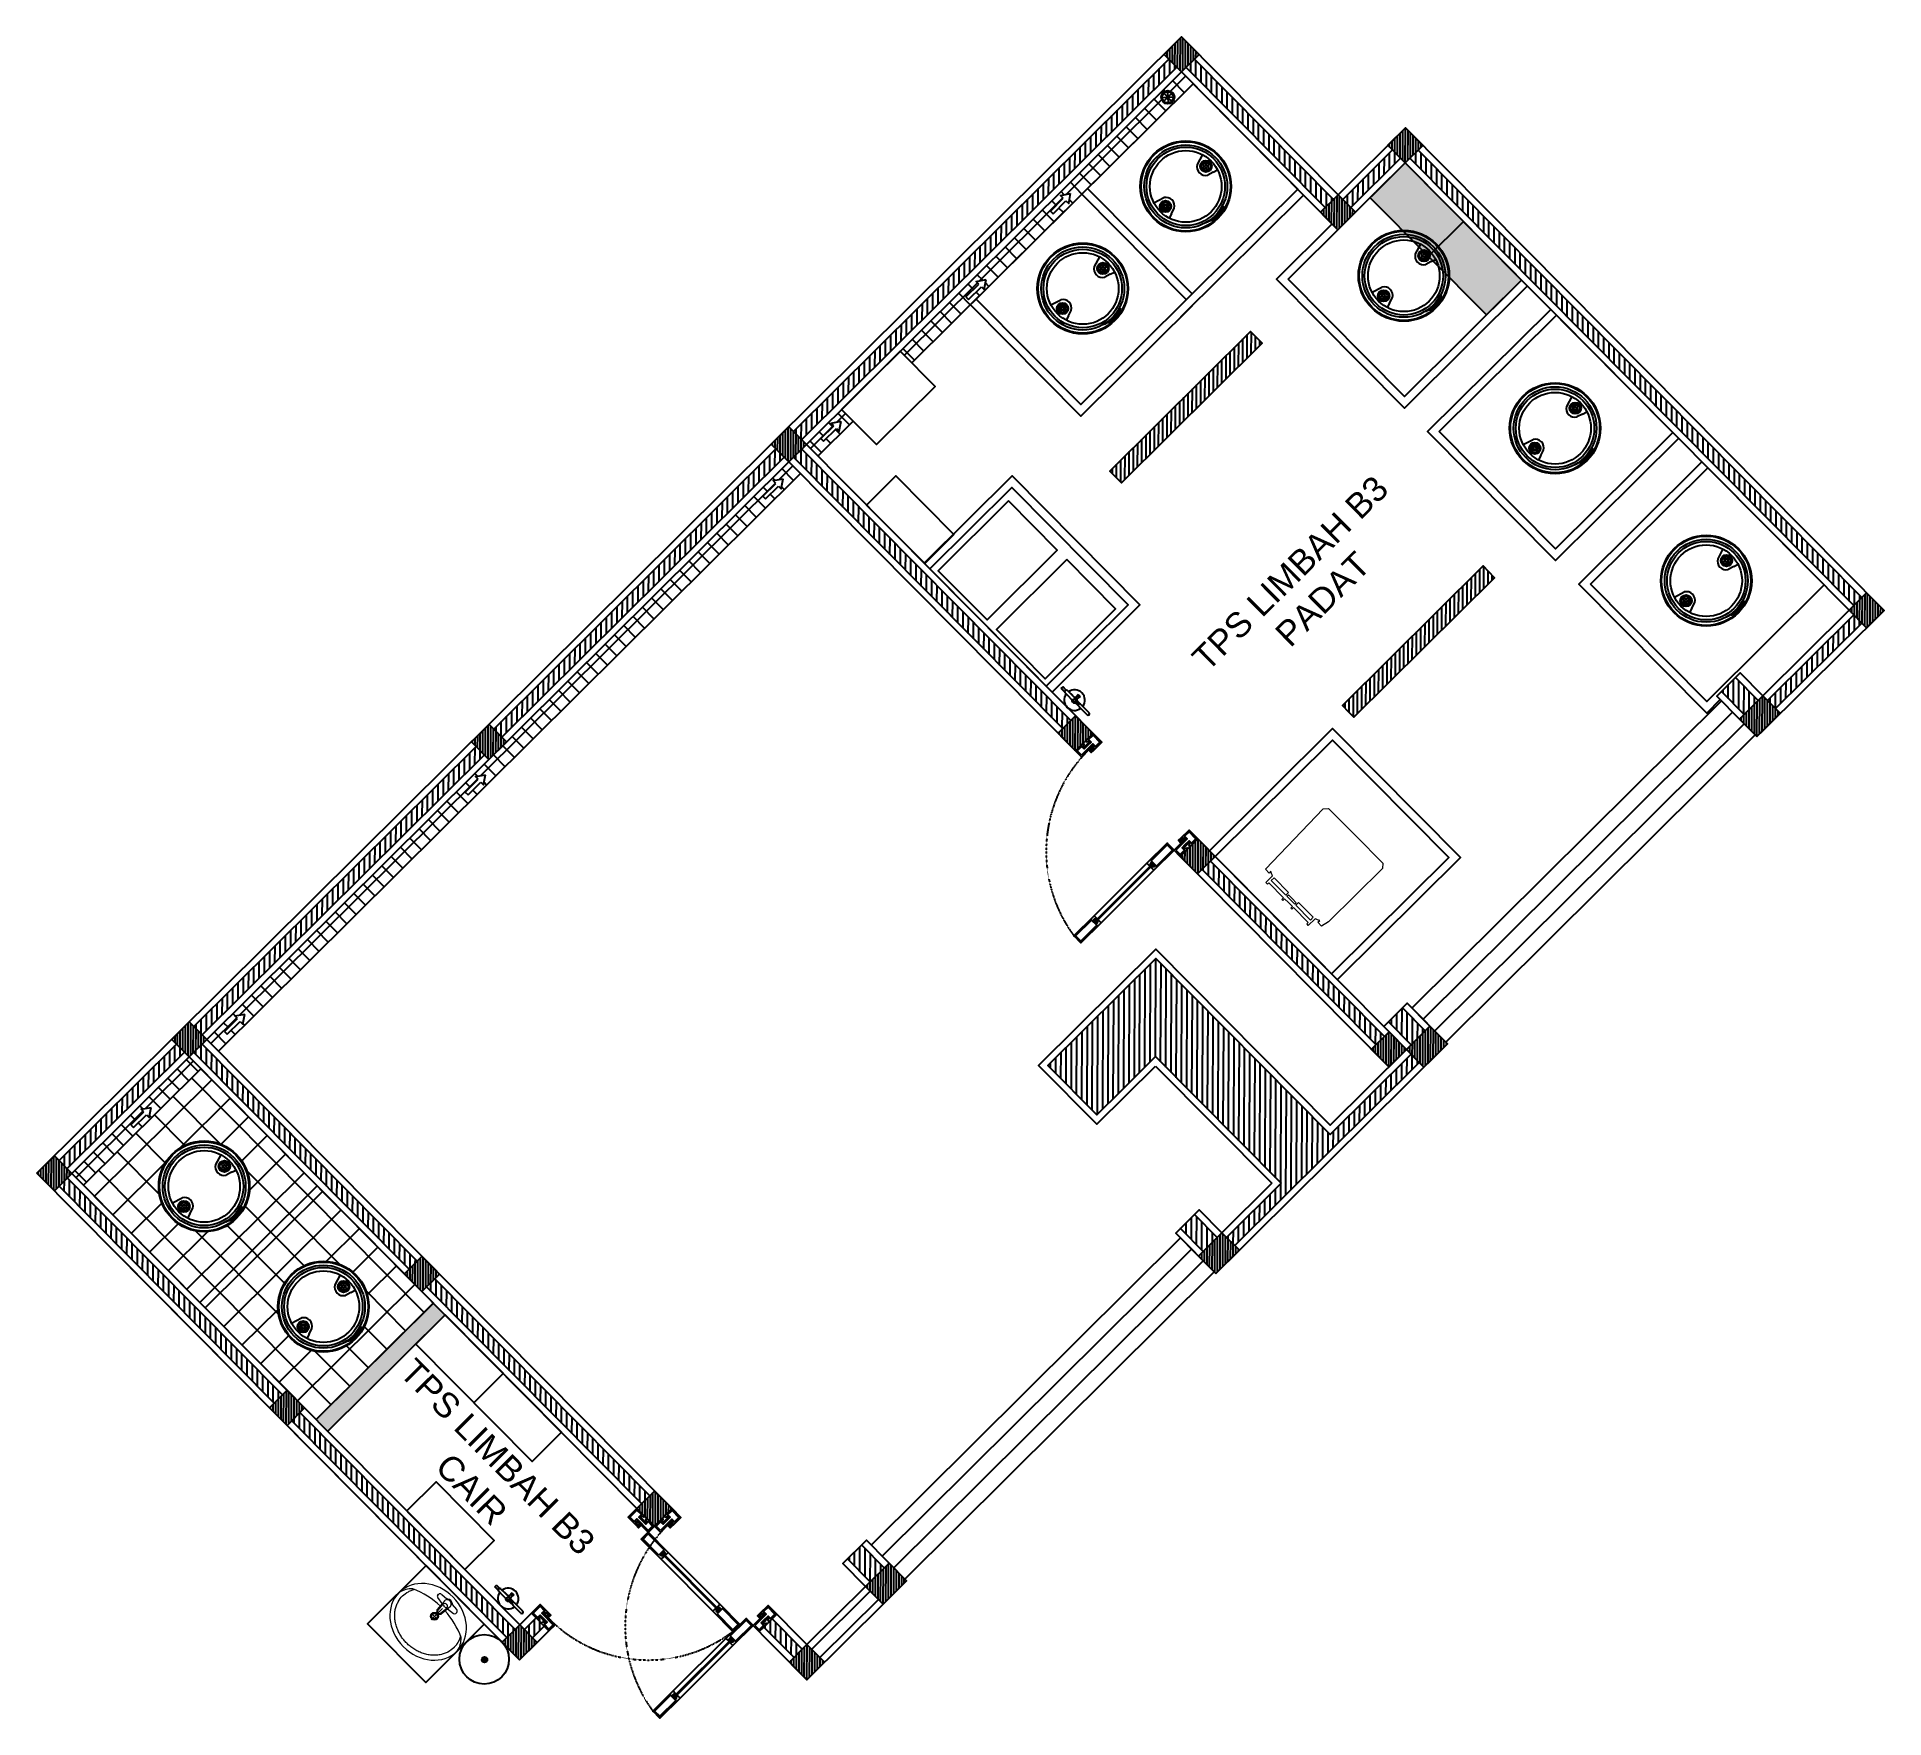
# Model space of a CAD drawing. Header units: millimetres. Extents: x -152054 to 94068, y -14280 to 91468.
# Drawn here: x -6085 to 1579, y 41761 to 48734 of the extents above; entities that cross this region are included whole.
import ezdxf

# ---------------------------------------------------------------- set-up
doc = ezdxf.new("R2010")
doc.units = ezdxf.units.MM
doc.linetypes.add('HIDDEN', pattern=[0.375, 0.25, -0.125])
doc.layers.add('001_Dark_1 10', color=7, linetype='Continuous', lineweight=0)
doc.layers.add('ALM', color=120, linetype='Continuous')
doc.layers.add('Edges', color=7, linetype='Continuous')
doc.styles.get("Standard").update_dxf_attribs({"font": 'arial.ttf'})
pattern_1 = [(89.776744, (64532.218, 69778.256), (-10.8779918, 0.042387), [])]
pattern_2 = [(89.776744, (64532.218, 69778.256), (-21.7559837, 0.084774), [])]

msp = doc.modelspace()

# ---------------------------------------------------------------- texts
at = {"char_height": 102.785, "attachment_point": 1}
for s, insert, rotation in [('\\pxqc;{\\C3;TPS LIMBAH B3  PADAT}', (-1378.3, 46093.6), 44.77674), ('\\pxqc;{\\C3;TPS LIMBAH B3  CAIR}', (-4590.6, 43338.7), 314.77674)]:
    msp.add_mtext_dynamic_manual_height_columns(s, width=1326.959, gutter_width=12, heights=[0], dxfattribs=dict(at, insert=insert, rotation=rotation))

# ---------------------------------------------------------------- blocks, each defined once
blk = doc.blocks.new('plasticwaterdrumplan')
at = {"layer": 'Edges'}
for p, q in [((19.15, 3.55), (22, 2.66)), ((19.8, 0.65), (19.83, 0.88)), ((19.83, 0.42), (19.8, 0.65)), ((19.83, 0.88), (19.88, 1)), ((19.88, 0.3), (19.83, 0.42)), ((19.88, 1), (20.09, 0.86)), ((19.88, 0.3), (20.09, 0.44)), ((20.09, 0.86), (20.13, 0.97)), ((20.13, 0.33), (20.09, 0.44)), ((20.13, 0.97), (20.23, 1.1)), ((20.23, 0.2), (20.13, 0.33)), ((20.23, 1.1), (20.36, 1.2)), ((20.36, 0.1), (20.23, 0.2)), ((20.33, 1.45), (20.45, 1.5)), ((20.33, 1.45), (20.47, 1.24)), ((20.33, -0.15), (20.47, 0.06)), ((20.36, 1.2), (20.47, 1.24)), ((20.47, 0.06), (20.36, 0.1)), ((20.45, 1.5), (20.68, 1.53)), ((20.68, 1.53), (20.91, 1.5)), ((20.68, 1.01), (20.77, 1)), ((21.03, 1.45), (20.89, 1.24)), ((20.89, 1.24), (21, 1.2)), ((21, 0.1), (20.89, 0.06)), ((21.03, -0.15), (20.89, 0.06)), ((20.91, 1.5), (21.03, 1.45)), ((21, 1.2), (21.13, 1.1)), ((21.13, 0.2), (21, 0.1)), ((21.13, 1.1), (21.23, 0.97)), ((21.23, 0.33), (21.13, 0.2)), ((21.23, 0.97), (21.27, 0.86)), ((21.27, 0.44), (21.23, 0.33)), ((21.48, 1), (21.27, 0.86)), ((21.48, 0.3), (21.27, 0.44)), ((21.48, 1), (21.53, 0.88)), ((21.53, 0.42), (21.48, 0.3)), ((21.53, 0.88), (21.56, 0.65)), ((21.56, 0.65), (21.53, 0.42)), ((37.52, 3.55), (34.66, 2.66)), ((35.13, 0.88), (35.1, 0.65)), ((35.1, 0.65), (35.13, 0.42)), ((35.19, 1), (35.13, 0.88)), ((35.13, 0.42), (35.19, 0.3)), ((35.19, 1), (35.39, 0.86)), ((35.19, 0.3), (35.39, 0.44)), ((35.44, 0.97), (35.39, 0.86)), ((35.39, 0.44), (35.44, 0.33)), ((35.54, 1.1), (35.44, 0.97)), ((35.44, 0.33), (35.54, 0.2)), ((35.67, 1.2), (35.54, 1.1)), ((35.54, 0.2), (35.67, 0.1)), ((35.76, 1.5), (35.63, 1.45)), ((35.63, 1.45), (35.78, 1.24)), ((35.63, -0.15), (35.78, 0.06)), ((35.78, 1.24), (35.67, 1.2)), ((35.67, 0.1), (35.78, 0.06)), ((35.99, 1.53), (35.76, 1.5)), ((35.99, 1.01), (35.89, 1)), ((36.22, 1.5), (35.99, 1.53)), ((36.34, 1.45), (36.2, 1.24)), ((36.3, 1.2), (36.2, 1.24)), ((36.2, 0.06), (36.3, 0.1)), ((36.34, -0.15), (36.2, 0.06)), ((36.34, 1.45), (36.22, 1.5)), ((36.44, 1.1), (36.3, 1.2)), ((36.3, 0.1), (36.44, 0.2)), ((36.54, 0.97), (36.44, 1.1)), ((36.44, 0.2), (36.54, 0.33)), ((36.58, 0.86), (36.54, 0.97)), ((36.54, 0.33), (36.58, 0.44)), ((36.79, 1), (36.58, 0.86)), ((36.79, 0.3), (36.58, 0.44)), ((36.84, 0.88), (36.79, 1)), ((36.79, 0.3), (36.84, 0.42)), ((36.87, 0.65), (36.84, 0.88)), ((36.84, 0.42), (36.87, 0.65)), ((20.41, -1.85), (19.15, -2.26)), ((20.45, -0.2), (20.33, -0.15)), ((20.41, -1.85), (22, -1.35)), ((20.68, -0.23), (20.45, -0.2)), ((20.91, -0.2), (20.68, -0.23)), ((21.03, -0.15), (20.91, -0.2)), ((36.26, -1.85), (34.66, -1.35)), ((35.63, -0.15), (35.76, -0.2)), ((35.76, -0.2), (35.99, -0.23)), ((35.99, -0.23), (36.22, -0.2)), ((36.22, -0.2), (36.34, -0.15)), ((36.26, -1.85), (37.52, -2.26)), ((25.72, -10.23), (26.59, -10.46)), ((25.73, -10.21), (26.78, -10.49)), ((26.36, -10.41), (26.54, -10.46)), ((26.36, -10.43), (26.53, -10.48)), ((26.54, -10.46), (26.53, -10.48)), ((26.54, -10.46), (26.59, -10.47)), ((26.59, -10.46), (26.6, -10.46)), ((26.6, -10.48), (26.59, -10.47)), ((26.62, -10.47), (26.6, -10.46)), ((26.6, -10.46), (26.75, -10.5)), ((26.61, -10.48), (26.6, -10.48)), ((26.61, -10.48), (26.61, -10.49)), ((26.62, -10.5), (26.61, -10.49)), ((26.63, -10.48), (26.62, -10.47)), ((26.62, -10.47), (26.62, -10.47)), ((26.63, -10.5), (26.62, -10.5)), ((26.64, -10.49), (26.63, -10.48)), ((26.63, -10.51), (26.63, -10.5)), ((26.64, -10.52), (26.63, -10.51)), ((26.65, -10.5), (26.64, -10.49)), ((26.64, -10.49), (26.64, -10.49)), ((26.64, -10.53), (26.64, -10.52)), ((26.64, -10.54), (26.64, -10.53)), ((26.64, -10.57), (26.65, -10.54)), ((26.65, -10.54), (26.64, -10.54)), ((26.64, -10.59), (26.64, -10.57)), ((26.65, -10.61), (26.64, -10.59)), ((26.65, -10.51), (26.65, -10.5)), ((26.66, -10.52), (26.65, -10.51)), ((26.65, -10.51), (26.65, -10.51)), ((26.65, -10.54), (26.67, -10.53)), ((26.66, -10.53), (26.65, -10.55)), ((26.65, -10.55), (26.65, -10.54)), ((26.65, -10.55), (26.65, -10.55)), ((26.66, -10.64), (26.65, -10.61)), ((26.66, -10.53), (26.66, -10.52)), ((26.67, -10.56), (26.66, -10.57)), ((26.66, -10.57), (26.66, -10.59)), ((26.66, -10.59), (26.66, -10.6)), ((26.66, -10.6), (26.67, -10.62)), ((26.68, -10.66), (26.66, -10.64)), ((26.67, -10.53), (26.69, -10.51)), ((26.68, -10.54), (26.67, -10.56)), ((26.67, -10.62), (26.69, -10.64)), ((26.7, -10.53), (26.68, -10.54)), ((26.7, -10.67), (26.68, -10.66)), ((26.69, -10.51), (26.72, -10.5)), ((26.7, -10.56), (26.69, -10.59)), ((26.69, -10.59), (26.7, -10.63)), ((26.69, -10.64), (26.71, -10.65)), ((26.72, -10.53), (26.7, -10.53)), ((26.72, -10.54), (26.7, -10.56)), ((26.7, -10.63), (26.72, -10.65)), ((26.73, -10.68), (26.7, -10.67)), ((26.71, -10.65), (26.73, -10.66)), ((26.72, -10.5), (26.75, -10.5)), ((26.74, -10.52), (26.72, -10.53)), ((26.75, -10.53), (26.72, -10.54)), ((26.72, -10.65), (26.77, -10.66)), ((26.73, -10.66), (26.76, -10.67)), ((26.75, -10.69), (26.73, -10.68)), ((26.77, -10.53), (26.74, -10.52)), ((26.75, -10.5), (26.77, -10.5)), ((26.75, -10.5), (26.77, -10.51)), ((26.78, -10.54), (26.75, -10.53)), ((26.78, -10.69), (26.75, -10.69)), ((26.76, -10.67), (26.77, -10.66)), ((26.77, -10.5), (26.8, -10.51)), ((26.8, -10.51), (26.77, -10.51)), ((26.79, -10.54), (26.77, -10.53)), ((26.77, -10.66), (26.81, -10.68)), ((26.78, -10.49), (27.01, -10.56)), ((26.78, -10.49), (26.8, -10.51)), ((26.78, -10.54), (26.8, -10.55)), ((26.81, -10.68), (26.78, -10.69)), ((26.81, -10.55), (26.79, -10.54)), ((26.8, -10.51), (26.82, -10.53)), ((26.81, -10.55), (26.8, -10.55)), ((26.81, -10.55), (26.81, -10.55)), ((26.81, -10.55), (26.85, -10.56)), ((26.81, -10.68), (26.81, -10.68)), ((26.81, -10.68), (26.93, -10.71)), ((26.82, -10.53), (26.84, -10.55)), ((26.84, -10.55), (26.85, -10.56)), ((26.85, -10.56), (27.07, -10.63)), ((26.9, -10.77), (26.89, -10.83)), ((26.89, -10.83), (26.9, -10.77)), ((26.89, -10.83), (26.9, -10.88)), ((26.9, -10.88), (26.89, -10.83)), ((26.89, -10.83), (26.89, -10.83)), ((26.9, -10.83), (26.89, -10.83)), ((26.93, -10.72), (26.9, -10.77)), ((26.9, -10.77), (26.93, -10.72)), ((26.9, -10.77), (26.91, -10.77)), ((26.9, -10.83), (26.91, -10.77)), ((26.9, -10.77), (26.9, -10.77)), ((26.9, -10.83), (26.91, -10.78)), ((26.91, -10.88), (26.9, -10.83)), ((26.9, -10.88), (26.9, -10.83)), ((26.9, -10.83), (26.9, -10.83)), ((26.9, -10.88), (26.91, -10.93)), ((26.91, -10.88), (26.9, -10.88)), ((26.9, -10.88), (26.9, -10.88)), ((26.9, -10.88), (26.9, -10.88)), ((26.92, -10.93), (26.9, -10.88)), ((26.92, -10.93), (26.9, -10.88)), ((26.91, -10.78), (26.93, -10.73)), ((26.91, -10.77), (26.93, -10.73)), ((26.91, -10.77), (26.91, -10.78)), ((26.91, -10.83), (26.92, -10.78)), ((26.92, -10.78), (26.91, -10.83)), ((26.91, -10.83), (26.92, -10.88)), ((26.91, -10.88), (26.91, -10.83)), ((26.93, -10.93), (26.91, -10.88)), ((26.92, -10.93), (26.91, -10.88)), ((26.91, -10.93), (26.95, -10.98)), ((26.92, -10.93), (26.91, -10.93)), ((26.92, -10.78), (26.94, -10.73)), ((26.94, -10.73), (26.92, -10.78)), ((26.92, -10.88), (26.93, -10.93)), ((26.92, -10.93), (26.92, -10.93)), ((26.92, -10.93), (26.92, -10.93)), ((26.95, -10.98), (26.92, -10.93)), ((26.95, -10.97), (26.92, -10.93)), ((26.95, -10.98), (26.92, -10.93)), ((26.93, -10.71), (26.93, -10.72)), ((26.93, -10.72), (26.94, -10.71)), ((26.94, -10.71), (26.93, -10.71)), ((26.93, -10.73), (26.94, -10.72)), ((26.93, -10.73), (26.94, -10.72)), ((26.93, -10.73), (26.93, -10.72)), ((26.93, -10.72), (26.93, -10.72)), ((26.93, -10.73), (26.93, -10.73)), ((26.93, -10.93), (26.96, -10.97)), ((26.96, -10.97), (26.93, -10.93)), ((26.94, -10.72), (26.94, -10.71)), ((26.95, -10.72), (26.94, -10.73)), ((26.94, -10.73), (26.95, -10.72)), ((26.95, -10.72), (26.94, -10.72)), ((26.94, -10.72), (26.94, -10.72)), ((27.05, -10.75), (26.95, -10.72)), ((26.95, -10.72), (26.95, -10.72)), ((26.99, -11.01), (26.95, -10.97)), ((26.95, -10.98), (26.95, -10.97)), ((26.95, -10.98), (26.99, -11.02)), ((26.99, -11.01), (26.95, -10.98)), ((26.99, -11.01), (26.95, -10.98)), ((26.95, -10.98), (26.95, -10.98)), ((26.95, -10.98), (26.95, -10.98)), ((26.96, -10.97), (27, -11)), ((27, -11), (26.96, -10.97)), ((26.99, -11.01), (26.99, -11.01)), ((26.99, -11.01), (26.99, -11.01)), ((26.99, -11.01), (26.99, -11.02)), ((27.04, -11.03), (26.99, -11.01)), ((27.04, -11.03), (26.99, -11.01)), ((27.04, -11.04), (26.99, -11.01)), ((26.99, -11.02), (27.04, -11.04)), ((27.02, -10.78), (27, -10.85)), ((27, -10.85), (27.02, -10.91)), ((27, -11), (27.04, -11.02)), ((27.04, -11.03), (27, -11)), ((27.05, -10.75), (27.02, -10.78)), ((27.02, -10.91), (27.07, -10.96)), ((27.04, -11.02), (27.32, -11.11)), ((27.32, -11.13), (27.04, -11.03)), ((27.32, -11.12), (27.04, -11.03)), ((27.32, -11.12), (27.04, -11.03)), ((27.31, -11.13), (27.04, -11.04)), ((27.04, -11.04), (27.04, -11.04)), ((27.31, -11.13), (27.04, -11.04)), ((27.26, -10.81), (27.05, -10.75)), ((27.07, -10.63), (27.11, -10.63)), ((27.08, -10.63), (27.07, -10.63)), ((27.07, -10.96), (27.13, -10.98)), ((27.08, -10.63), (27.11, -10.63)), ((27.09, -10.64), (27.08, -10.63)), ((27.09, -10.64), (27.11, -10.63)), ((27.1, -10.64), (27.09, -10.64)), ((27.1, -10.64), (27.11, -10.64)), ((27.11, -10.64), (27.1, -10.64)), ((27.17, -10.64), (27.11, -10.63)), ((27.11, -10.63), (27.11, -10.63)), ((27.11, -10.63), (27.11, -10.63)), ((27.11, -10.63), (27.17, -10.64)), ((27.11, -10.63), (27.17, -10.64)), ((27.11, -10.64), (27.11, -10.63)), ((27.11, -10.64), (27.11, -10.64)), ((27.11, -10.64), (27.17, -10.65)), ((27.11, -10.64), (27.17, -10.65)), ((27.15, -10.65), (27.11, -10.64)), ((27.13, -10.98), (27.2, -10.96)), ((27.17, -10.66), (27.15, -10.65)), ((28.04, -10.93), (27.15, -10.65)), ((27.44, -10.69), (27.17, -10.64)), ((27.44, -10.68), (27.17, -10.64)), ((27.44, -10.68), (27.17, -10.64)), ((27.43, -10.7), (27.17, -10.65)), ((27.44, -10.69), (27.17, -10.65)), ((27.17, -10.66), (27.43, -10.7)), ((27.2, -10.96), (27.25, -10.91)), ((27.25, -10.91), (27.27, -10.85)), ((27.27, -10.85), (27.26, -10.81)), ((28, -11.04), (27.26, -10.81)), ((27.31, -11.13), (27.6, -11.21)), ((27.6, -11.2), (27.31, -11.13)), ((27.32, -11.11), (27.6, -11.19)), ((27.6, -11.19), (27.32, -11.12)), ((27.6, -11.2), (27.32, -11.12)), ((27.6, -11.2), (27.32, -11.13)), ((27.43, -10.7), (27.7, -10.74)), ((27.7, -10.73), (27.43, -10.7)), ((27.44, -10.68), (27.71, -10.72)), ((27.71, -10.72), (27.44, -10.68)), ((27.71, -10.73), (27.44, -10.69)), ((27.71, -10.72), (27.44, -10.69)), ((27.6, -11.19), (27.89, -11.24)), ((27.88, -11.25), (27.6, -11.19)), ((27.88, -11.25), (27.6, -11.2)), ((27.88, -11.25), (27.6, -11.2)), ((27.88, -11.26), (27.6, -11.2)), ((27.88, -11.26), (27.6, -11.21)), ((27.98, -10.76), (27.7, -10.73)), ((27.7, -10.74), (27.98, -10.76)), ((27.71, -10.72), (27.98, -10.74)), ((27.98, -10.75), (27.71, -10.72)), ((27.98, -10.75), (27.71, -10.72)), ((27.98, -10.75), (27.71, -10.73)), ((28.17, -11.28), (27.88, -11.25)), ((28.17, -11.29), (27.88, -11.25)), ((28.17, -11.28), (27.88, -11.25)), ((28.17, -11.29), (27.88, -11.26)), ((28.17, -11.29), (27.88, -11.26)), ((27.89, -11.24), (28.17, -11.27)), ((28.25, -10.76), (27.98, -10.74)), ((28.25, -10.77), (27.98, -10.75)), ((28.25, -10.77), (27.98, -10.75)), ((28.25, -10.76), (27.98, -10.75)), ((28.25, -10.78), (27.98, -10.76)), ((27.98, -10.76), (28.25, -10.78)), ((28.04, -11.11), (28, -11.04)), ((28.01, -11.04), (28, -11.04)), ((28.01, -11.04), (28.04, -11.1)), ((28.02, -11.05), (28.01, -11.04)), ((28.02, -11.05), (28.04, -11.1)), ((28.02, -11.05), (28.05, -11.09)), ((28.02, -11.05), (28.02, -11.05)), ((28.03, -11.05), (28.02, -11.05)), ((28.05, -11.09), (28.03, -11.05)), ((28.03, -11.05), (28.05, -11.09)), ((28.03, -11.05), (28.05, -11.09)), ((28.03, -11.05), (28.03, -11.05)), ((28.03, -11.05), (28.03, -11.05)), ((28.03, -11.05), (28.07, -11.06)), ((28.04, -10.93), (28.09, -10.9)), ((28.05, -10.93), (28.04, -10.93)), ((28.05, -11.09), (28.04, -11.1)), ((28.04, -11.1), (28.04, -11.1)), ((28.04, -11.1), (28.13, -11.12)), ((28.04, -11.1), (28.12, -11.12)), ((28.13, -11.13), (28.04, -11.11)), ((28.1, -10.9), (28.05, -10.93)), ((28.1, -10.91), (28.05, -10.93)), ((28.05, -10.93), (28.05, -10.93)), ((28.06, -10.93), (28.05, -10.93)), ((28.12, -11.11), (28.05, -11.09)), ((28.05, -11.09), (28.05, -11.09)), ((28.05, -11.09), (28.05, -11.09)), ((28.05, -11.09), (28.12, -11.12)), ((28.05, -11.09), (28.12, -11.11)), ((28.1, -10.91), (28.06, -10.93)), ((28.1, -10.91), (28.06, -10.94)), ((28.06, -10.94), (28.1, -10.92)), ((28.06, -10.94), (28.06, -10.93)), ((28.06, -10.94), (28.11, -10.95)), ((28.06, -10.94), (28.06, -10.94)), ((28.08, -11.07), (28.07, -11.06)), ((28.08, -11.07), (28.09, -11.07)), ((28.09, -10.9), (28.18, -10.92)), ((28.09, -11.07), (28.1, -11.07)), ((28.09, -11.07), (28.09, -11.07)), ((28.09, -11.07), (28.09, -11.07)), ((28.18, -10.92), (28.1, -10.9)), ((28.1, -10.91), (28.1, -10.9)), ((28.18, -10.93), (28.1, -10.91)), ((28.17, -10.93), (28.1, -10.91)), ((28.1, -10.91), (28.1, -10.91)), ((28.17, -10.93), (28.1, -10.91)), ((28.1, -10.91), (28.1, -10.91)), ((28.1, -10.92), (28.1, -10.91)), ((28.1, -10.92), (28.17, -10.94)), ((28.1, -11.07), (28.1, -11.07)), ((28.1, -11.07), (28.1, -11.07)), ((28.11, -11.07), (28.1, -11.07)), ((28.11, -10.95), (28.11, -10.95)), ((28.11, -10.95), (28.11, -10.95)), ((28.14, -10.96), (28.11, -10.95)), ((28.11, -10.95), (28.11, -10.95)), ((28.11, -10.95), (28.11, -10.95)), ((28.11, -11.07), (28.14, -11.07)), ((28.19, -11.07), (28.12, -11.11)), ((28.12, -11.11), (28.19, -11.07)), ((28.12, -11.12), (28.2, -11.08)), ((28.12, -11.12), (28.19, -11.08)), ((28.12, -11.12), (28.12, -11.11)), ((28.12, -11.11), (28.12, -11.11)), ((28.13, -11.12), (28.12, -11.12)), ((28.12, -11.12), (28.12, -11.12)), ((28.13, -11.12), (28.2, -11.08)), ((28.2, -11.09), (28.13, -11.13)), ((28.17, -10.99), (28.14, -10.96)), ((28.14, -11.07), (28.16, -11.05)), ((28.16, -11.05), (28.17, -11.02)), ((28.18, -10.93), (28.17, -10.93)), ((28.17, -10.93), (28.17, -10.93)), ((28.17, -10.93), (28.17, -10.94)), ((28.21, -11), (28.17, -10.93)), ((28.21, -11), (28.17, -10.93)), ((28.17, -10.94), (28.21, -11)), ((28.17, -11.02), (28.17, -10.99)), ((28.17, -11.27), (28.46, -11.29)), ((28.46, -11.29), (28.17, -11.28)), ((28.46, -11.3), (28.17, -11.28)), ((28.17, -11.29), (28.46, -11.31)), ((28.46, -11.3), (28.17, -11.29)), ((28.46, -11.3), (28.17, -11.29)), ((28.18, -10.92), (28.18, -10.93)), ((28.22, -11), (28.18, -10.92)), ((28.18, -10.92), (28.23, -11)), ((28.22, -11), (28.18, -10.93)), ((28.21, -11), (28.19, -11.07)), ((28.19, -11.08), (28.21, -11)), ((28.19, -11.07), (28.21, -11)), ((28.19, -11.08), (28.19, -11.07)), ((28.19, -11.07), (28.19, -11.07)), ((28.2, -11.08), (28.19, -11.08)), ((28.23, -11), (28.2, -11.09)), ((28.2, -11.08), (28.22, -11)), ((28.2, -11.08), (28.22, -11)), ((28.2, -11.08), (28.2, -11.08)), ((28.21, -11), (28.22, -11)), ((28.21, -11), (28.21, -11)), ((28.21, -11), (28.21, -11)), ((28.22, -11), (28.22, -11)), ((28.25, -10.76), (28.52, -10.77)), ((28.52, -10.77), (28.25, -10.76)), ((28.52, -10.78), (28.25, -10.77)), ((28.52, -10.78), (28.25, -10.77)), ((28.25, -10.78), (28.52, -10.79)), ((28.52, -10.79), (28.25, -10.78)), ((28.43, -10.93), (29.05, -10.92)), ((28.44, -11.17), (28.43, -10.93)), ((28.43, -10.93), (28.44, -10.94)), ((29.04, -10.93), (28.44, -10.94)), ((29.04, -10.93), (28.44, -10.94)), ((28.44, -10.94), (28.44, -11.16)), ((28.44, -10.94), (28.45, -11.16)), ((28.44, -10.94), (28.45, -10.95)), ((28.44, -10.94), (28.44, -10.94)), ((29.04, -11.15), (28.44, -11.16)), ((28.44, -11.16), (28.44, -11.17)), ((28.45, -11.16), (28.44, -11.16)), ((28.44, -11.17), (29.05, -11.16)), ((28.45, -10.95), (29.03, -10.94)), ((29.03, -10.94), (28.45, -10.95)), ((29.03, -10.94), (28.45, -10.95)), ((28.46, -11.15), (28.45, -10.95)), ((28.45, -10.95), (28.45, -11.15)), ((28.45, -10.95), (28.45, -10.95)), ((28.45, -10.95), (28.45, -10.95)), ((28.45, -10.95), (28.45, -11.15)), ((29.03, -11.14), (28.45, -11.15)), ((28.45, -11.15), (28.45, -11.15)), ((28.45, -11.15), (28.45, -11.16)), ((28.46, -11.15), (28.45, -11.15)), ((29.04, -11.15), (28.45, -11.16)), ((29.03, -11.15), (28.45, -11.15)), ((29.03, -11.14), (28.46, -11.15)), ((28.46, -11.29), (28.75, -11.28)), ((28.75, -11.29), (28.46, -11.29)), ((28.75, -11.29), (28.46, -11.3)), ((28.76, -11.29), (28.46, -11.3)), ((28.76, -11.3), (28.46, -11.3)), ((28.76, -11.3), (28.46, -11.31)), ((28.52, -10.77), (28.79, -10.77)), ((28.79, -10.77), (28.52, -10.77)), ((28.79, -10.78), (28.52, -10.78)), ((28.79, -10.78), (28.52, -10.78)), ((28.52, -10.79), (28.79, -10.79)), ((28.79, -10.79), (28.52, -10.79)), ((28.75, -11.28), (29.04, -11.25)), ((29.04, -11.26), (28.75, -11.29)), ((29.04, -11.26), (28.75, -11.29)), ((29.05, -11.27), (28.76, -11.3)), ((29.05, -11.27), (28.76, -11.29)), ((29.05, -11.27), (28.76, -11.3)), ((29.06, -10.76), (28.79, -10.77)), ((29.06, -10.76), (28.79, -10.77)), ((29.06, -10.77), (28.79, -10.78)), ((29.06, -10.77), (28.79, -10.78)), ((29.06, -10.78), (28.79, -10.79)), ((28.79, -10.79), (29.06, -10.78)), ((29.03, -10.94), (29.04, -10.93)), ((29.03, -10.94), (29.03, -11.14)), ((29.03, -11.15), (29.03, -10.94)), ((29.03, -11.14), (29.03, -10.94)), ((29.03, -10.94), (29.03, -10.94)), ((29.03, -10.94), (29.03, -10.94)), ((29.03, -11.15), (29.03, -11.14)), ((29.03, -11.14), (29.03, -11.14)), ((29.04, -11.15), (29.03, -11.15)), ((29.04, -10.93), (29.05, -10.92)), ((29.04, -11.15), (29.04, -10.93)), ((29.04, -11.15), (29.04, -10.93)), ((29.04, -10.93), (29.04, -10.93)), ((29.05, -11.16), (29.04, -11.15)), ((29.04, -11.15), (29.04, -11.15)), ((29.04, -11.25), (29.33, -11.21)), ((29.33, -11.21), (29.04, -11.26)), ((29.33, -11.22), (29.04, -11.26)), ((29.05, -10.92), (29.05, -11.16)), ((29.33, -11.22), (29.05, -11.27)), ((29.33, -11.22), (29.05, -11.27)), ((29.05, -11.27), (29.33, -11.23)), ((29.06, -10.76), (29.33, -10.74)), ((29.33, -10.75), (29.06, -10.77)), ((29.33, -10.75), (29.06, -10.76)), ((29.06, -10.78), (29.33, -10.76)), ((29.33, -10.76), (29.06, -10.78)), ((29.33, -10.76), (29.06, -10.77)), ((29.81, -10.63), (29.33, -10.75)), ((29.8, -10.63), (29.33, -10.75)), ((29.8, -10.63), (29.33, -10.74)), ((29.81, -10.64), (29.33, -10.75)), ((29.33, -10.75), (29.33, -10.74)), ((29.33, -10.75), (29.33, -10.75)), ((29.33, -10.75), (29.33, -10.75)), ((29.33, -10.75), (29.34, -10.76)), ((29.33, -10.75), (29.33, -10.76)), ((29.33, -10.76), (29.33, -10.76)), ((29.33, -10.76), (29.34, -10.76)), ((29.33, -10.77), (29.34, -10.76)), ((29.33, -10.76), (29.33, -10.76)), ((29.33, -10.76), (29.33, -10.76)), ((29.33, -10.76), (29.34, -10.76)), ((29.33, -10.76), (29.33, -10.76)), ((29.33, -10.76), (29.33, -10.77)), ((29.33, -10.76), (29.33, -10.76)), ((29.83, -11.05), (29.33, -11.22)), ((29.33, -11.21), (29.83, -11.05)), ((29.83, -11.06), (29.33, -11.22)), ((29.83, -11.06), (29.33, -11.22)), ((29.84, -11.06), (29.33, -11.23)), ((29.84, -11.07), (29.33, -11.23)), ((29.33, -11.21), (29.33, -11.21)), ((29.33, -11.21), (29.33, -11.21)), ((29.33, -11.21), (29.33, -11.21)), ((29.33, -11.21), (29.33, -11.21)), ((29.33, -11.21), (29.33, -11.21)), ((29.33, -11.21), (29.33, -11.21)), ((29.33, -11.21), (29.33, -11.21)), ((29.33, -11.21), (29.33, -11.22)), ((29.33, -11.22), (29.33, -11.23)), ((29.33, -11.22), (29.33, -11.22)), ((29.33, -11.22), (29.33, -11.22)), ((29.33, -11.22), (29.33, -11.22)), ((29.33, -11.22), (29.33, -11.22)), ((29.33, -11.23), (29.33, -11.23)), ((29.81, -10.64), (29.34, -10.76)), ((29.34, -10.76), (29.81, -10.65)), ((29.34, -10.76), (29.34, -10.76)), ((30.28, -10.5), (29.8, -10.63)), ((30.28, -10.5), (29.8, -10.63)), ((30.28, -10.51), (29.81, -10.63)), ((30.28, -10.51), (29.81, -10.64)), ((30.29, -10.51), (29.81, -10.64)), ((29.81, -10.65), (30.29, -10.52)), ((30.32, -10.87), (29.83, -11.05)), ((29.83, -11.05), (30.32, -10.87)), ((30.32, -10.88), (29.83, -11.06)), ((30.33, -10.88), (29.83, -11.06)), ((30.33, -10.88), (29.84, -11.07)), ((30.33, -10.88), (29.84, -11.06)), ((30.76, -10.36), (30.28, -10.5)), ((30.76, -10.37), (30.28, -10.51)), ((30.76, -10.37), (30.28, -10.5)), ((30.76, -10.37), (30.28, -10.51)), ((30.29, -10.52), (30.76, -10.38)), ((30.76, -10.38), (30.29, -10.51)), ((30.32, -10.87), (30.8, -10.67)), ((30.8, -10.67), (30.32, -10.87)), ((30.8, -10.68), (30.32, -10.88)), ((30.81, -10.68), (30.33, -10.88)), ((30.81, -10.68), (30.33, -10.88)), ((30.33, -10.88), (30.81, -10.69)), ((30.76, -10.36), (31.23, -10.22)), ((30.76, -10.38), (31.3, -10.22)), ((31.23, -10.22), (30.76, -10.37)), ((31.23, -10.22), (30.76, -10.37)), ((31.24, -10.23), (30.76, -10.38)), ((31.23, -10.23), (30.76, -10.37)), ((30.8, -10.67), (31.26, -10.46)), ((31.27, -10.46), (30.8, -10.67)), ((31.27, -10.46), (30.8, -10.68)), ((31.28, -10.47), (30.81, -10.69)), ((31.27, -10.47), (30.81, -10.68)), ((31.28, -10.47), (30.81, -10.68)), ((31.26, -10.21), (31.23, -10.22)), ((31.26, -10.21), (31.23, -10.22)), ((31.27, -10.21), (31.23, -10.22)), ((31.27, -10.22), (31.23, -10.23)), ((31.27, -10.22), (31.24, -10.23)), ((31.26, -10.21), (31.3, -10.2)), ((31.3, -10.2), (31.26, -10.21)), ((31.26, -10.46), (31.33, -10.42)), ((31.3, -10.2), (31.27, -10.21)), ((31.3, -10.21), (31.27, -10.22)), ((31.3, -10.21), (31.27, -10.22)), ((31.3, -10.44), (31.27, -10.46)), ((31.31, -10.45), (31.27, -10.46)), ((31.31, -10.45), (31.27, -10.47)), ((31.31, -10.45), (31.28, -10.47)), ((31.31, -10.45), (31.28, -10.47)), ((31.3, -10.2), (31.33, -10.19)), ((31.33, -10.19), (31.3, -10.2)), ((31.33, -10.19), (31.3, -10.2)), ((31.34, -10.2), (31.3, -10.21)), ((31.33, -10.2), (31.3, -10.21)), ((31.3, -10.22), (31.34, -10.21)), ((31.34, -10.43), (31.3, -10.44)), ((31.34, -10.43), (31.31, -10.45)), ((31.35, -10.43), (31.31, -10.45)), ((31.35, -10.43), (31.31, -10.45)), ((31.31, -10.45), (31.35, -10.44)), ((31.36, -10.18), (31.33, -10.19)), ((31.37, -10.18), (31.33, -10.19)), ((31.37, -10.18), (31.33, -10.19)), ((31.37, -10.19), (31.33, -10.2)), ((31.33, -10.42), (31.4, -10.39)), ((31.34, -10.21), (31.4, -10.19)), ((31.37, -10.19), (31.34, -10.2)), ((31.38, -10.41), (31.34, -10.43)), ((31.37, -10.41), (31.34, -10.43)), ((31.38, -10.41), (31.35, -10.43)), ((31.35, -10.44), (31.39, -10.42)), ((31.38, -10.42), (31.35, -10.43)), ((31.4, -10.17), (31.36, -10.18)), ((31.4, -10.17), (31.37, -10.18)), ((31.4, -10.18), (31.37, -10.19)), ((31.4, -10.18), (31.37, -10.18)), ((31.4, -10.18), (31.37, -10.19)), ((31.41, -10.39), (31.37, -10.41)), ((31.41, -10.39), (31.38, -10.41)), ((31.42, -10.4), (31.38, -10.42)), ((31.42, -10.4), (31.38, -10.41)), ((31.42, -10.4), (31.39, -10.42)), ((31.4, -10.17), (31.43, -10.16)), ((31.43, -10.16), (31.4, -10.17)), ((31.44, -10.17), (31.4, -10.18)), ((31.43, -10.17), (31.4, -10.18)), ((31.43, -10.17), (31.4, -10.18)), ((31.4, -10.19), (31.44, -10.18)), ((31.4, -10.39), (31.44, -10.37)), ((31.45, -10.37), (31.41, -10.39)), ((31.44, -10.37), (31.41, -10.39)), ((31.42, -10.4), (31.46, -10.38)), ((31.45, -10.38), (31.42, -10.4)), ((31.45, -10.38), (31.42, -10.4)), ((31.47, -10.15), (31.43, -10.16)), ((31.47, -10.15), (31.43, -10.16)), ((31.47, -10.16), (31.43, -10.17)), ((31.47, -10.16), (31.43, -10.17)), ((31.44, -10.18), (31.5, -10.16)), ((31.47, -10.17), (31.44, -10.17)), ((31.44, -10.37), (31.51, -10.33)), ((31.48, -10.35), (31.44, -10.37)), ((31.48, -10.36), (31.45, -10.37)), ((31.49, -10.36), (31.45, -10.38)), ((31.49, -10.36), (31.45, -10.38)), ((31.46, -10.38), (31.49, -10.36)), ((31.5, -10.14), (31.47, -10.15)), ((31.5, -10.15), (31.47, -10.16)), ((31.5, -10.15), (31.47, -10.15)), ((31.5, -10.15), (31.47, -10.16)), ((31.5, -10.16), (31.47, -10.17)), ((31.51, -10.33), (31.48, -10.35)), ((31.52, -10.34), (31.48, -10.36)), ((31.53, -10.34), (31.49, -10.36)), ((31.52, -10.34), (31.49, -10.36)), ((31.52, -10.34), (31.49, -10.36)), ((31.5, -10.14), (31.53, -10.13)), ((31.54, -10.14), (31.5, -10.15)), ((31.54, -10.14), (31.5, -10.15)), ((31.53, -10.14), (31.5, -10.15)), ((31.5, -10.16), (31.54, -10.15)), ((31.54, -10.15), (31.5, -10.16)), ((31.51, -10.33), (31.54, -10.31)), ((31.55, -10.32), (31.51, -10.33)), ((31.56, -10.32), (31.52, -10.34)), ((31.55, -10.32), (31.52, -10.34)), ((31.56, -10.32), (31.52, -10.34)), ((31.57, -10.13), (31.53, -10.13)), ((31.57, -10.13), (31.53, -10.14)), ((31.56, -10.33), (31.53, -10.34)), ((31.57, -10.13), (31.54, -10.14)), ((31.57, -10.14), (31.54, -10.15)), ((31.57, -10.14), (31.54, -10.14)), ((31.54, -10.15), (31.59, -10.14)), ((31.54, -10.31), (31.61, -10.27)), ((31.59, -10.3), (31.55, -10.32)), ((31.58, -10.3), (31.55, -10.32)), ((31.59, -10.3), (31.56, -10.32)), ((31.59, -10.3), (31.56, -10.32)), ((31.56, -10.33), (31.6, -10.31)), ((31.6, -10.12), (31.57, -10.13)), ((31.6, -10.12), (31.57, -10.13)), ((31.6, -10.13), (31.57, -10.14)), ((31.6, -10.13), (31.57, -10.13)), ((31.59, -10.14), (31.57, -10.14)), ((31.61, -10.28), (31.58, -10.3)), ((31.6, -10.13), (31.59, -10.14)), ((31.59, -10.14), (31.6, -10.14)), ((31.61, -10.14), (31.59, -10.14)), ((31.59, -10.14), (31.59, -10.14)), ((31.62, -10.28), (31.59, -10.3)), ((31.62, -10.28), (31.59, -10.3)), ((31.63, -10.29), (31.59, -10.3)), ((31.6, -10.12), (31.63, -10.13)), ((31.63, -10.13), (31.6, -10.12)), ((31.6, -10.12), (31.6, -10.12)), ((31.62, -10.13), (31.6, -10.12)), ((31.6, -10.12), (31.6, -10.13)), ((31.62, -10.13), (31.6, -10.13)), ((31.62, -10.13), (31.6, -10.13)), ((31.6, -10.13), (31.6, -10.13)), ((31.6, -10.14), (31.62, -10.15)), ((31.63, -10.29), (31.6, -10.31)), ((31.63, -10.15), (31.61, -10.14)), ((31.61, -10.27), (31.66, -10.24)), ((31.65, -10.26), (31.61, -10.28)), ((31.64, -10.14), (31.62, -10.13)), ((31.64, -10.14), (31.62, -10.13)), ((31.62, -10.13), (31.62, -10.13)), ((31.65, -10.14), (31.62, -10.13)), ((31.62, -10.13), (31.62, -10.13)), ((31.62, -10.13), (31.63, -10.13)), ((31.62, -10.15), (31.64, -10.16)), ((31.65, -10.26), (31.62, -10.28)), ((31.66, -10.26), (31.62, -10.28)), ((31.65, -10.13), (31.63, -10.13)), ((31.63, -10.13), (31.63, -10.13)), ((31.65, -10.14), (31.63, -10.13)), ((31.65, -10.16), (31.63, -10.15)), ((31.66, -10.27), (31.63, -10.29)), ((31.66, -10.27), (31.63, -10.29)), ((31.66, -10.15), (31.64, -10.14)), ((31.65, -10.14), (31.64, -10.14)), ((31.64, -10.14), (31.64, -10.14)), ((31.65, -10.15), (31.64, -10.14)), ((31.64, -10.16), (31.65, -10.17)), ((31.67, -10.15), (31.65, -10.13)), ((31.65, -10.14), (31.65, -10.13)), ((31.67, -10.15), (31.65, -10.14)), ((31.67, -10.15), (31.65, -10.14)), ((31.65, -10.14), (31.65, -10.14)), ((31.67, -10.17), (31.65, -10.15)), ((31.66, -10.15), (31.65, -10.15)), ((31.66, -10.17), (31.65, -10.16)), ((31.65, -10.17), (31.66, -10.19)), ((31.67, -10.24), (31.65, -10.26)), ((31.68, -10.24), (31.65, -10.26)), ((31.67, -10.15), (31.66, -10.15)), ((31.68, -10.16), (31.66, -10.15)), ((31.67, -10.18), (31.66, -10.17)), ((31.66, -10.19), (31.67, -10.2)), ((31.67, -10.23), (31.66, -10.24)), ((31.66, -10.24), (31.67, -10.24)), ((31.66, -10.27), (31.7, -10.25)), ((31.69, -10.25), (31.66, -10.26)), ((31.69, -10.25), (31.66, -10.27)), ((31.7, -10.25), (31.66, -10.27)), ((31.67, -10.15), (31.69, -10.16)), ((31.67, -10.15), (31.67, -10.15)), ((31.68, -10.16), (31.67, -10.15)), ((31.67, -10.15), (31.67, -10.15)), ((31.68, -10.16), (31.67, -10.15)), ((31.67, -10.17), (31.68, -10.16)), ((31.68, -10.18), (31.67, -10.17)), ((31.68, -10.2), (31.67, -10.18)), ((31.67, -10.2), (31.67, -10.22)), ((31.67, -10.22), (31.67, -10.23)), ((31.67, -10.24), (31.68, -10.23)), ((31.67, -10.24), (31.68, -10.24)), ((31.68, -10.16), (31.69, -10.16)), ((31.7, -10.18), (31.68, -10.16)), ((31.68, -10.16), (31.68, -10.16)), ((31.68, -10.16), (31.68, -10.16)), ((31.69, -10.18), (31.68, -10.16)), ((31.69, -10.18), (31.68, -10.16)), ((31.69, -10.2), (31.68, -10.18)), ((31.69, -10.18), (31.68, -10.18)), ((31.68, -10.21), (31.68, -10.2)), ((31.68, -10.23), (31.68, -10.21)), ((31.68, -10.24), (31.69, -10.23)), ((31.68, -10.24), (31.69, -10.25)), ((31.7, -10.17), (31.69, -10.16)), ((31.69, -10.19), (31.69, -10.18)), ((31.7, -10.19), (31.69, -10.18)), ((31.69, -10.18), (31.69, -10.18)), ((31.7, -10.18), (31.69, -10.18)), ((31.7, -10.19), (31.69, -10.19)), ((31.7, -10.21), (31.69, -10.19)), ((31.69, -10.19), (31.69, -10.2)), ((31.69, -10.21), (31.69, -10.2)), ((31.7, -10.21), (31.69, -10.21)), ((31.69, -10.23), (31.69, -10.21)), ((31.69, -10.23), (31.7, -10.21)), ((31.69, -10.25), (31.7, -10.23)), ((31.69, -10.25), (31.69, -10.23)), ((31.69, -10.23), (31.7, -10.23)), ((31.69, -10.23), (31.69, -10.23)), ((31.69, -10.25), (31.7, -10.25)), ((31.69, -10.25), (31.69, -10.25)), ((31.7, -10.19), (31.7, -10.17)), ((31.7, -10.18), (31.7, -10.17)), ((31.7, -10.19), (31.7, -10.18)), ((31.7, -10.19), (31.71, -10.21)), ((31.7, -10.19), (31.7, -10.19)), ((31.7, -10.21), (31.7, -10.19)), ((31.7, -10.21), (31.7, -10.19)), ((31.7, -10.19), (31.7, -10.19)), ((31.71, -10.21), (31.7, -10.23)), ((31.7, -10.21), (31.71, -10.21)), ((31.7, -10.23), (31.7, -10.21)), ((31.7, -10.21), (31.7, -10.21)), ((31.7, -10.21), (31.7, -10.21)), ((31.7, -10.23), (31.7, -10.21)), ((31.7, -10.25), (31.7, -10.23)), ((31.7, -10.23), (31.7, -10.23)), ((31.7, -10.25), (31.7, -10.23)), ((31.7, -10.23), (31.7, -10.23)), ((31.7, -10.25), (31.7, -10.25))]:
    blk.add_line(p, q, dxfattribs=at)
for centre, radius in [((28.33, 0.65), 12.22), ((28.33, 0.65), 12), ((28.33, 0.65), 11.16), ((28.33, 0.65), 10.55), ((28.33, 0.65), 9.63), ((20.68, 0.65), 1.55), ((20.68, 0.65), 1.39), ((20.68, 0.65), 1.33), ((20.68, 0.65), 1.2), ((20.68, 0.65), 0.36), ((35.99, 0.65), 1.55), ((35.99, 0.65), 1.39), ((35.99, 0.65), 1.33), ((35.99, 0.65), 1.2), ((35.99, 0.65), 0.36)]:
    blk.add_circle(centre, radius, dxfattribs=at)
for centre, start, end in [((20.85, 0.65), 299.8169, 60.1831), ((35.81, 0.65), 119.8169, 240.1831)]:
    blk.add_arc(centre, 2.31, start, end, dxfattribs=at)
blk = doc.blocks.new('Fire Extinguisher_top_dwgmodels.com')
at = {"color": 0}
for p, q in [((-112, 8), (-47, 8)), ((-35, 7), (-38, 7)), ((-35, 8), (-35, -8)), ((-35, 8), (-23, 8)), ((-35, 6), (-23, 6)), ((-35, 5), (-23, 5)), ((-19, 6), (-19, -6)), ((-19, 6), (-14, 6)), ((-14, -10), (-14, 10)), ((-14, 10), (71, 9)), ((10, 10), (10, 12)), ((11, 10), (11, 12)), ((75, 7), (102, 7)), ((77, 6), (102, 6)), ((78, 1), (78, -1)), ((102, 7), (102, -7)), ((-112, -8), (-47, -8)), ((-35, -7), (-38, -7)), ((-35, -5), (-23, -5)), ((-35, -6), (-23, -6)), ((-35, -8), (-23, -8)), ((-19, -6), (-14, -6)), ((-14, -10), (71, -9)), ((-8, -38), (-8, -28)), ((8, -28), (-8, -28)), ((-8, -36), (8, -36)), ((8, -38), (-8, -38)), ((-6, -10), (-6, -28)), ((6, -10), (6, -28)), ((8, -38), (8, -28)), ((10, -10), (10, -10)), ((11, -10), (39, -10)), ((11, -10), (11, -10)), ((11, -10), (11, -10)), ((11, -11), (39, -11)), ((75, -7), (102, -7)), ((77, -6), (102, -6))]:
    blk.add_line(p, q, dxfattribs=at)
blk.add_circle((0, 0), 8, dxfattribs=at)
for centre, radius, start, end in [((-112, 0), 8, 90, 270), ((0, 0), 60, 8.6363, 172.3377), ((-49, -37), 45.1, 75.4552, 87.5164), ((-23, 8), 1.98, 271.9881, 358.9526), ((-24, 1), 7.45, 50.2127, 88.8117), ((-26, 0), 5.13, 297.4534, 62.5466), ((0, 0), 16, 147.6298, 156.9032), ((0, 0), 16, 37.0611, 141.3809), ((10, 11), 0.177, 14.0852, 165.9148), ((70, 1), 8, 0, 89.221), ((0, 0), 60, 187.6623, 351.3637), ((-49, 37), 45.1, 272.4836, 284.5448), ((-23, -8), 1.98, 1.0474, 88.0119), ((-24, -1), 7.45, 271.1883, 309.7873), ((0, 0), 16, 203.0968, 212.3702), ((0, 0), 16, 218.6191, 247.9757), ((-11, -10), 0.819, 184.1848, 357.3731), ((0, 0), 16, 292.0243, 310.0558), ((10, -11), 1.25, 101.8101, 350.1732), ((10, -10), 0.107, 282.2941, 2.9308), ((10, -10), 0.229, 277.2272, 346.9737), ((10, -11), 0.907, 90, 346.3844), ((11, -11), 0.447, 116.5651, 243.4349), ((10, -11), 1.25, 27.9629, 66.6982), ((10, -11), 0.907, 40.2976, 70.7774), ((0, 0), 16, 312.0013, 315.4535), ((0, 0), 16, 319.3461, 322.9389), ((38, -11), 0.447, 296.5651, 63.4349), ((70, -1), 8, 270.779, 0)]:
    blk.add_arc(centre, radius, start, end, dxfattribs=at)
blk = doc.blocks.new('A$C33FC0FF0')
at = {"lineweight": 5}
for p, q in [((0, 0.451), (0.508, 0.451)), ((0, 0.216), (0, 0.451)), ((0.179, 0.373), (0.179, 0.381)), ((0.235, 0.357), (0.189, 0.363)), ((0.193, 0.394), (0.234, 0.398)), ((0.234, 0.38), (0.24, 0.306)), ((0.241, 0.356), (0.245, 0.306)), ((0.276, 0.355), (0.271, 0.306)), ((0.283, 0.38), (0.277, 0.306)), ((0.281, 0.357), (0.327, 0.363)), ((0.324, 0.394), (0.283, 0.398)), ((0.337, 0.373), (0.337, 0.381)), ((0.508, 0.216), (0.508, 0.451)), ((0.284, 0.267), (0.232, 0.267)), ((0.248, 0.297), (0.25, 0.284)), ((0.258, 0.336), (0.258, 0.239)), ((0.268, 0.297), (0.266, 0.284))]:
    blk.add_line(p, q, dxfattribs=at)
for radius in [0.0238, 0.0218, 0.0168]:
    blk.add_circle((0.257, 0.268), radius, dxfattribs=at)
for centre, radius, start, end in [((0.192, 0.381), 0.0129, 87.0247, 181.3762), ((0.19, 0.375), 0.0115, 188.6096, 263.9713), ((0.258, 0.38), 0.0249, 351.5466, 188.4534), ((0.233, 0.41), 0.0115, 274.681, 310.7525), ((0.258, 0.38), 0.0277, 49.1745, 130.7525), ((0.258, 0.38), 0.0219, 37.1419, 142.8581), ((0.258, 0.355), 0.0175, 352.5304, 188.6494), ((0.243, 0.359), 0.00379, 241.8872, 322.8859), ((0.26, 0.377), 0.0251, 235.2792, 265.1488), ((0.256, 0.38), 0.0276, 274.5723, 303.0138), ((0.274, 0.359), 0.00379, 217.1141, 298.1128), ((0.284, 0.41), 0.0115, 229.1745, 265.319), ((0.324, 0.381), 0.0129, 358.6238, 92.9753), ((0.326, 0.375), 0.0115, 276.0287, 351.3904), ((0.136, 0.189), 0.138, 131.9061, 168.5305), ((0.255, -0.167), 0.505, 91.752, 114.6686), ((0.258, 0.315), 0.0207, 206.0612, 333.9388), ((0.258, 0.313), 0.015, 209.6977, 330.3023), ((0.258, 0.291), 0.0104, 220.6132, 319.3868), ((0.255, -0.167), 0.505, 65.3314, 87.4489), ((0.373, 0.189), 0.138, 11.4697, 48.0939)]:
    blk.add_arc(centre, radius, start, end, dxfattribs=at)
at = {"lineweight": 5, "extrusion": (5.55112e-17, -3.33067e-16, -1)}
blk.add_ellipse((0.254, 0.216), major_axis=(0.254, 0), ratio=0.850394, dxfattribs=at)
at = {"lineweight": 5}
blk.add_open_spline([(0.457, 0.295), (0.458, 0.293), (0.459, 0.291), (0.46, 0.288), (0.461, 0.287), (0.462, 0.285), (0.462, 0.284), (0.463, 0.283), (0.463, 0.283), (0.463, 0.282), (0.464, 0.281), (0.464, 0.28), (0.465, 0.279), (0.466, 0.277), (0.466, 0.276), (0.467, 0.274), (0.467, 0.273), (0.468, 0.271), (0.468, 0.27), (0.469, 0.268), (0.469, 0.267), (0.47, 0.265), (0.47, 0.265), (0.47, 0.264), (0.47, 0.264), (0.471, 0.263), (0.471, 0.262), (0.471, 0.261), (0.471, 0.261), (0.472, 0.26), (0.472, 0.26), (0.472, 0.26), (0.472, 0.259), (0.472, 0.258), (0.472, 0.258), (0.473, 0.257), (0.473, 0.256), (0.473, 0.255), (0.473, 0.255), (0.473, 0.253), (0.474, 0.252), (0.474, 0.25), (0.474, 0.249), (0.475, 0.247), (0.475, 0.247), (0.475, 0.245), (0.475, 0.244), (0.476, 0.242), (0.476, 0.241), (0.476, 0.239), (0.476, 0.238), (0.477, 0.236), (0.477, 0.235), (0.477, 0.233), (0.477, 0.232), (0.477, 0.229), (0.478, 0.228), (0.478, 0.224), (0.478, 0.222), (0.478, 0.219), (0.478, 0.218), (0.478, 0.217), (0.478, 0.216), (0.478, 0.216), (0.478, 0.202), (0.476, 0.187), (0.469, 0.164), (0.466, 0.157), (0.459, 0.141), (0.455, 0.134), (0.449, 0.125), (0.448, 0.123), (0.443, 0.116), (0.439, 0.111), (0.428, 0.099), (0.421, 0.092), (0.407, 0.08), (0.399, 0.074), (0.383, 0.064), (0.374, 0.059), (0.356, 0.05), (0.347, 0.047), (0.329, 0.04), (0.319, 0.038), (0.305, 0.035), (0.3, 0.034), (0.291, 0.032), (0.286, 0.032), (0.277, 0.031), (0.272, 0.03), (0.263, 0.03), (0.259, 0.03), (0.254, 0.03), (0.254, 0.03), (0.249, 0.03), (0.245, 0.03), (0.236, 0.03), (0.231, 0.031), (0.222, 0.032), (0.217, 0.032), (0.208, 0.034), (0.203, 0.035), (0.189, 0.038), (0.179, 0.04), (0.161, 0.047), (0.152, 0.05), (0.134, 0.059), (0.125, 0.064), (0.109, 0.074), (0.101, 0.08), (0.087, 0.092), (0.08, 0.099), (0.068, 0.112), (0.062, 0.119), (0.053, 0.134), (0.049, 0.141), (0.042, 0.157), (0.039, 0.164), (0.032, 0.187), (0.03, 0.202), (0.03, 0.23), (0.032, 0.245), (0.039, 0.268), (0.042, 0.275), (0.047, 0.287), (0.049, 0.291), (0.051, 0.294)], degree=3, knots=[2.909358, 2.909358, 2.909358, 2.909358, 3.057135, 3.057135, 3.131023, 3.131023, 3.204911, 3.204911, 3.223577, 3.223577, 3.278799, 3.278799, 3.352687, 3.352687, 3.426575, 3.426575, 3.500463, 3.500463, 3.574351, 3.574351, 3.64824, 3.64824, 3.685184, 3.685184, 3.722128, 3.722128, 3.759072, 3.759072, 3.796016, 3.796016, 3.796675, 3.796675, 3.83296, 3.83296, 3.869904, 3.869904, 3.906848, 3.906848, 3.943792, 3.943792, 4.01768, 4.01768, 4.091568, 4.091568, 4.165457, 4.165457, 4.239345, 4.239345, 4.313233, 4.313233, 4.387121, 4.387121, 4.461009, 4.461009, 4.534897, 4.534897, 4.682673, 4.682673, 4.83045, 4.83045, 4.904338, 4.904338, 4.942871, 4.942871, 4.942871, 5.090647, 5.090647, 5.164535, 5.164535, 5.238424, 5.238424, 5.257089, 5.257089, 5.312312, 5.312312, 5.3862, 5.3862, 5.460088, 5.460088, 5.533976, 5.533976, 5.607864, 5.607864, 5.681752, 5.681752, 5.718696, 5.718696, 5.755641, 5.755641, 5.792585, 5.792585, 5.829529, 5.829529, 5.830188, 5.830188, 5.866473, 5.866473, 5.903417, 5.903417, 5.940361, 5.940361, 5.977305, 5.977305, 6.051193, 6.051193, 6.125081, 6.125081, 6.198969, 6.198969, 6.272857, 6.272857, 6.346746, 6.346746, 6.420634, 6.420634, 6.494522, 6.494522, 6.56841, 6.56841, 6.716186, 6.716186, 6.863963, 6.863963, 6.937851, 6.937851, 6.976384, 6.976384, 6.976384, 6.976384], dxfattribs=at)

# ---------------------------------------------------------------- hatches: boundary and pattern name
at = {"transparency": 33554559}
h = msp.add_hatch(dxfattribs=at)
h.set_pattern_fill('ANSI31', color=1, scale=3.426165, angle=44.77674)
h.set_pattern_definition(pattern_1)
h.paths.add_polyline_path([(-5453.2, 44648.8), (-5526.1, 44576.4), (-5453.7, 44503.4), (-5380.8, 44575.8)])
h.paths.add_polyline_path([(-4282.1, 45810.7), (-4209.7, 45737.8), (-4136.7, 45810.2), (-4209.1, 45883.1)])
h.paths.add_polyline_path([(-2892.7, 47044.5), (-2965.1, 47117.5), (-3038.1, 47045.1), (-2965.7, 46972.1)])
h.paths.add_polyline_path([(-1335.6, 48734.3), (-1408.6, 48661.9), (-1336.2, 48589), (-1263.2, 48661.4)])
h.paths.add_polyline_path([(-686.5, 48080.1), (-759.4, 48007.7), (-687, 47934.7), (-614.1, 48007.1)])
h.paths.add_polyline_path([(-406.8, 48357.6), (-479.8, 48285.2), (-407.4, 48212.3), (-334.4, 48284.7)])
h.paths.add_polyline_path([(1506.9, 46429), (1433.9, 46356.6), (1506.3, 46283.6), (1579.3, 46356)])
h.paths.add_polyline_path([(1076.4, 46001.8), (979.1, 45905.3), (1051.5, 45832.3), (1148.8, 45928.9)])
h.paths.add_polyline_path([(-329.9, 44461.6), (-232.6, 44558.2), (-305, 44631.1), (-402.3, 44534.6)])
h.paths.add_polyline_path([(-475.3, 44462.2), (-402.3, 44534.6), (-474.7, 44607.6), (-547.7, 44535.2)])
h.paths.add_polyline_path([(-1193.3, 43605), (-1096, 43701.5), (-1168.4, 43774.4), (-1265.7, 43677.9)])
h.paths.add_polyline_path([(-1196.2, 45334.8), (-1268.6, 45407.7), (-1341.5, 45335.5), (-1269.1, 45262.5)])
h.paths.add_polyline_path([(-2549.7, 42403.9), (-2647, 42307.3), (-2574.6, 42234.4), (-2477.3, 42330.9)])
h.paths.add_polyline_path([(-2890.3, 42065.9), (-2963.3, 41993.5), (-2890.9, 41920.5), (-2817.9, 41992.9)])
h.paths.add_polyline_path([(-3523.2, 42557.7), (-3450.2, 42630.1), (-3522.6, 42703.1), (-3595.6, 42630.7)])
h.paths.add_polyline_path([(-4009.6, 42075.1), (-4082, 42148.1), (-4154.9, 42075.7), (-4082.5, 42002.7)])
h.paths.add_polyline_path([(-4487.9, 43675.9), (-4560.8, 43603.5), (-4488.4, 43530.6), (-4415.5, 43603)])
h.paths.add_polyline_path([(-4974.9, 43047.9), (-5047.2, 43120.9), (-5120.2, 43048.5), (-5047.8, 42975.5)])
h = msp.add_hatch()
h.set_pattern_fill('ANSI31', color=1, scale=6.85233, angle=44.77674)
h.set_pattern_definition(pattern_2)
h.paths.add_polyline_path([(-2945.8, 47098), (-2912, 47064), (-1355.5, 48608.4), (-1389.3, 48642.5)])
h = msp.add_hatch()
h.set_pattern_fill('ANSI31', color=1, scale=6.85233, angle=44.77674)
h.set_pattern_definition(pattern_2)
h.paths.add_polyline_path([(-1282.7, 48642.1), (-1316.7, 48608.3), (-740, 48027), (-705.9, 48060.8)])
h = msp.add_hatch()
h.set_pattern_fill('ANSI37', color=4, scale=17.130826, angle=89.77674)
h.set_pattern_definition([(134.77674, (64532.22, 69778.256), (-38.60937, -38.30965), []), (224.77674, (64532.22, 69778.256), (38.30965, -38.60937), [])])
h.paths.add_polyline_path([(-1336.2, 48589), (-2503.6, 47430.6), (-2455.3, 47382), (-1287.9, 48540.3)])
h.paths.add_polyline_path([(-1880.1, 48012.2), (-1826.6, 48065.4), (-1837.9, 48076.7), (-1796.2, 48084.5), (-1804.2, 48042.9), (-1815.4, 48054.1), (-1868.9, 48000.9)], flags=16)
h.paths.add_polyline_path([(-2146.9, 47728.3), (-2154.9, 47686.7), (-2166.1, 47698), (-2219.6, 47644.8), (-2230.8, 47656.1), (-2177.4, 47709.3), (-2188.6, 47720.6)], flags=16)
h.paths.add_polyline_path([(-1373.7, 48503.5, -1), (-1412.6, 48464.9, -1)], flags=16)
h.paths.add_polyline_path([(-1376.9, 48500.4, -1), (-1409.4, 48468, -1)], flags=0)
h.paths.add_polyline_path([(-2746.8, 47189.3), (-2892.7, 47044.5), (-2844.5, 46995.9), (-2698.5, 47140.7)])
h.paths.add_polyline_path([(-2832.7, 47068.3), (-2779.2, 47121.6), (-2790.4, 47132.9), (-2748.8, 47140.6), (-2756.7, 47099), (-2768, 47110.3), (-2821.4, 47057.1)], flags=16)
h.paths.add_polyline_path([(-2965.7, 46972.1), (-5380.8, 44575.8), (-5332.5, 44527.2), (-2917.4, 46923.5)])
h.paths.add_polyline_path([(-4224, 45674.3), (-4232, 45632.7), (-4243.2, 45644), (-4296.7, 45590.8), (-4307.9, 45602.1), (-4254.5, 45655.3), (-4265.7, 45666.6)], flags=16)
h.paths.add_polyline_path([(-3062.1, 46818.2), (-3073.3, 46829.5), (-3019.8, 46882.8), (-3031.1, 46894), (-2989.4, 46901.8), (-2997.4, 46860.2), (-3008.6, 46871.5)], flags=16)
h.paths.add_polyline_path([(-5223, 44681.4), (-5231, 44639.8), (-5242.2, 44651.1), (-5295.7, 44597.9), (-5306.9, 44609.2), (-5253.5, 44662.4), (-5264.7, 44673.7)], flags=16)
h.paths.add_polyline_path([(-5453.7, 44503.4), (-5940.1, 44020.8), (-5891.9, 43972.1), (-5405.5, 44454.8)])
h.paths.add_polyline_path([(-5611.7, 44294.5), (-5619.6, 44252.9), (-5630.9, 44264.1), (-5684.3, 44210.9), (-5695.6, 44222.2), (-5642.1, 44275.4), (-5653.3, 44286.7)], flags=16)
h = msp.add_hatch()
h.set_pattern_fill('ANSI31', color=1, scale=6.85233, angle=44.77674)
h.set_pattern_definition(pattern_2)
h.paths.add_polyline_path([(-460.4, 48265.8), (-667.2, 48060.6), (-633.4, 48026.6), (-426.7, 48231.7)])
at = {"true_color": 0x939598}
h = msp.add_hatch(color=252, dxfattribs=at)
h.dxf.hatch_style = 1
h.paths.add_polyline_path([(-407.4, 48212.3), (-553.3, 48067.5), (-70.6, 47581.1), (75.3, 47725.8)])
h = msp.add_hatch()
h.set_pattern_fill('ANSI31', color=1, scale=6.85233, angle=44.77674)
h.set_pattern_definition(pattern_2)
h.paths.add_polyline_path([(-353.8, 48265.4), (-387.9, 48231.6), (1453.4, 46375.9), (1487.4, 46409.7)])
at = {"true_color": 0xf8d731}
h = msp.add_hatch(dxfattribs=at)
h.set_pattern_fill('ANSI31', color=40, scale=5.481864, angle=44.77674)
h.set_pattern_definition([(89.776744, (69322.608, 69888.073), (-17.404787, 0.067819), [])])
h.paths.add_polyline_path([(-1050.2, 47512.9), (-1633.9, 46933.8), (-1609.8, 46909.4), (-1585.6, 46885.1), (-1001.9, 47464.3)])
h = msp.add_hatch()
h.set_pattern_fill('ANSI31', color=1, scale=6.85233, angle=44.77674)
h.set_pattern_definition(pattern_2)
h.paths.add_polyline_path([(-2985, 46991.6), (-3018.8, 47025.6), (-4189.8, 45863.7), (-4156, 45829.6)])
h = msp.add_hatch()
h.set_pattern_fill('ANSI31', color=1, scale=6.85233, angle=44.77674)
h.set_pattern_definition(pattern_2)
h.paths.add_polyline_path([(-2912.2, 47025.2), (-2946.2, 46991.4), (-1829.1, 45865.5), (-1795, 45899.3)])
h = msp.add_hatch(dxfattribs=at)
h.set_pattern_fill('ANSI31', color=40, scale=5.481864, angle=44.77674)
h.set_pattern_definition([(89.776744, (70287.89, 68915.239), (-17.404787, 0.067819), [])])
h.paths.add_polyline_path([(-84.9, 46540.1), (-668.6, 45960.9), (-644.5, 45936.6), (-620.4, 45912.3), (-36.7, 46491.5)])
h = msp.add_hatch()
h.set_pattern_fill('ANSI31', color=1, scale=6.85233, angle=44.77674)
h.set_pattern_definition(pattern_2)
h.paths.add_polyline_path([(1487, 46303.1), (1453.2, 46337.1), (1095.7, 45982.4), (1129.5, 45948.3)])
h = msp.add_hatch()
h.set_pattern_fill('ANSI31', color=1, scale=6.85233, angle=44.77674)
h.set_pattern_definition(pattern_2)
h.paths.add_polyline_path([(998.6, 45924.6), (1056.9, 45982.5), (962.8, 46077.4), (904.5, 46019.5)])
at = {"transparency": 33554559}
h = msp.add_hatch(dxfattribs=at)
h.set_pattern_fill('ANSI31', color=1, scale=3.426165, angle=44.77674)
h.set_pattern_definition(pattern_1)
h.paths.add_polyline_path([(-1775.6, 45918.6), (-1848.5, 45846.2), (-1776.2, 45773.3), (-1703.2, 45845.7)])
h = msp.add_hatch()
h.set_pattern_fill('ANSI31', color=1, scale=6.85233, angle=44.77674)
h.set_pattern_definition(pattern_2)
h.paths.add_polyline_path([(-5433.8, 44629.3), (-5400.1, 44595.3), (-4229, 45757.2), (-4262.8, 45791.3)])
at = {"true_color": 0xed1f24}
h = msp.add_hatch(dxfattribs=at)
h.set_pattern_fill('ANSI31', color=240, scale=10.278496, angle=-45.22326)
h.set_pattern_definition([(359.77674, (-6509.874, 47486.773), (0.12716, 32.63398), [])])
h.paths.add_polyline_path([(-1323.4, 45411.9), (-1333.2, 45408.7), (-1333.5, 45407.5), (-1323.7, 45410.8)])
h = msp.add_hatch()
h.set_pattern_fill('ANSI31', color=1, scale=6.85233, angle=44.77674)
h.set_pattern_definition(pattern_2)
h.paths.add_polyline_path([(-1215.7, 45315.5), (-1249.8, 45281.7), (-528.2, 44554.5), (-494.2, 44588.3)])
h = msp.add_hatch()
h.set_pattern_fill('ANSI31', color=1, scale=6.85233, angle=44.77674)
h.set_pattern_definition(pattern_2)
h.paths.add_polyline_path([(-718.6, 44182.1), (-1442.6, 44911.8), (-1890.1, 44467.7), (-1687.4, 44263.4), (-1585.2, 44364.8), (-1444.2, 44504.8), (-922.9, 43979.4), (-1149.1, 43755), (-1115.3, 43720.9), (-349.2, 44481.1), (-383, 44515.2)])
h = msp.add_hatch()
h.set_pattern_fill('ANSI31', color=1, scale=6.85233, angle=44.77674)
h.set_pattern_definition(pattern_2)
h.paths.add_polyline_path([(-382.8, 44553.9), (-324.5, 44611.8), (-418.6, 44706.7), (-477, 44648.8)])
h = msp.add_hatch()
h.set_pattern_fill('ANSI31', color=1, scale=6.85233, angle=44.77674)
h.set_pattern_definition(pattern_2)
h.paths.add_polyline_path([(-5506.8, 44556.9), (-5993.2, 44074.3), (-5959.4, 44040.2), (-5473, 44522.9)])
h = msp.add_hatch()
h.set_pattern_fill('ANSI31', color=1, scale=6.85233, angle=44.77674)
h.set_pattern_definition(pattern_2)
h.paths.add_polyline_path([(-5400.2, 44556.5), (-5434.3, 44522.7), (-4541.4, 43622.8), (-4507.3, 43656.6)])
at = {"true_color": 0x939598, "transparency": 33554483}
h = msp.add_hatch(dxfattribs=at)
h.set_pattern_fill('ANSI37', color=252, scale=34.261652, angle=89.77674)
h.set_pattern_definition([(134.77674, (57439.94, 62741.03), (-77.21874, -76.6193), []), (224.77674, (57439.94, 62741.03), (76.6193, -77.21874), [])])
h.paths.add_polyline_path([(-4922.8, 43968.4), (-5409.2, 43485.7), (-4926.6, 42999.3), (-4440.2, 43481.9)])
h.paths.add_polyline_path([(-4762.9, 43600.6, -1), (-5030.5, 43335.1, -1)], flags=16)
h.paths.add_polyline_path([(-4765.3, 43598.3, -1), (-5028.1, 43337.5, -1)], flags=0)
h.paths.add_polyline_path([(-4788.6, 43328.2), (-4789, 43328), (-4788.3, 43327.4)], flags=0)
h.paths.add_polyline_path([(-4791.1, 43328.9), (-4791.6, 43326.6), (-4790.8, 43327), (-4787.9, 43330.6)], flags=0)
h.paths.add_polyline_path([(-4786.8, 43331.2), (-4786.8, 43331.2), (-4786.8, 43331.2)], flags=0)
h.paths.add_polyline_path([(-4773.3, 43336.2), (-4773.1, 43338.4), (-4773.7, 43338.1), (-4782.9, 43331.4), (-4782.9, 43331.2)], flags=0)
h.paths.add_polyline_path([(-4790.5, 43326.8), (-4790.3, 43327.2), (-4789.9, 43329), (-4791.6, 43328.7), (-4792.1, 43328.4), (-4792.5, 43328.2), (-4792.8, 43327.8), (-4792.8, 43327.3), (-4792.5, 43326.8), (-4792.1, 43326.6), (-4791.3, 43326.6), (-4791, 43326.8), (-4790.8, 43327)], flags=0)
h.paths.add_polyline_path([(-4744.4, 43384.5), (-4743.1, 43386.7), (-4742.5, 43385.9), (-4741.2, 43386), (-4742.2, 43382.2), (-4743.4, 43378.6), (-4746.4, 43370.6), (-4749.5, 43363.2), (-4752.9, 43355.9), (-4756.6, 43348.6), (-4756.7, 43348.7), (-4759.4, 43345), (-4759.4, 43345), (-4762.2, 43341.6), (-4765.3, 43338.3), (-4768.7, 43335.3), (-4772.2, 43332.5), (-4775.9, 43330), (-4779.8, 43327.7), (-4785.3, 43325), (-4787.5, 43326.1), (-4787.6, 43326.4), (-4787.8, 43326.5), (-4787.7, 43326.5), (-4788.2, 43327.2), (-4788.2, 43327.2), (-4788.4, 43328), (-4788.5, 43328), (-4788.7, 43330.1), (-4787.9, 43330.7), (-4787.5, 43331.1), (-4786.8, 43331.6), (-4783.4, 43334), (-4780, 43336.6), (-4776.8, 43339.2), (-4773.6, 43342), (-4770.5, 43344.8), (-4767.6, 43347.8), (-4764.7, 43350.8), (-4761.9, 43354), (-4758, 43360.3), (-4754.2, 43366.9), (-4750.5, 43373.6), (-4746.8, 43380.3), (-4745.7, 43382.5)], flags=0)
h.paths.add_polyline_path([(-4774.5, 43589.1, -0.334538), (-4746.5, 43383.9), (-4746, 43381.9), (-4745, 43383.6), (-4745.3, 43383.1), (-4745.5, 43382.7), (-4747.1, 43382.8, -0.496371), (-5018.9, 43346.6, -1)], flags=0)
h.paths.add_polyline_path([(-4781.2, 43582.5, -1), (-5012.3, 43353.3, -1)], flags=0)
h.paths.add_polyline_path([(-4791.2, 43572.6, -1), (-5002.2, 43363.2, -1)], flags=0)
h.paths.add_polyline_path([(-4795.9, 43567.9, -1), (-4829.9, 43534.2, -1)], flags=0)
h.paths.add_polyline_path([(-4799.7, 43564.1, -1), (-4826.1, 43538, -1)], flags=0)
h.paths.add_polyline_path([(-4797.6, 43566.2, -1), (-4828.1, 43535.9, -1)], flags=0)
h.paths.add_polyline_path([(-4808.7, 43559.8), (-4808.6, 43560.3), (-4810.3, 43560.5)], flags=0)
h.paths.add_polyline_path([(-4804.1, 43546.9), (-4803.7, 43546.8), (-4803.4, 43548.5)], flags=0)
h.paths.add_polyline_path([(-4817.1, 43542.3), (-4817.2, 43541.8), (-4815.4, 43541.6)], flags=0)
h.paths.add_polyline_path([(-4821.6, 43555.3), (-4822.1, 43555.3), (-4822.3, 43553.6)], flags=0)
h.paths.add_polyline_path([(-4817.7, 43563.7), (-4817.1, 43560.3), (-4815.4, 43560.5), (-4817, 43559.9), (-4817.7, 43563.7), (-4819.6, 43562.9), (-4823.9, 43559.6), (-4824.6, 43557.9), (-4821.3, 43562.2)], flags=0)
h.paths.add_polyline_path([(-4800.3, 43555.9), (-4803.6, 43555.3), (-4803.4, 43553.6), (-4804.1, 43555.2), (-4800.3, 43555.9), (-4801.1, 43557.8), (-4804.3, 43562.1), (-4806, 43562.8), (-4801.8, 43559.5)], flags=0)
h.paths.add_polyline_path([(-4808.9, 43555, -1), (-4816.8, 43547.1, -1)], flags=0)
h.paths.add_polyline_path([(-4822.3, 43548.6), (-4821.7, 43546.9), (-4825.5, 43546.2), (-4824.7, 43544.3), (-4821.4, 43540), (-4819.7, 43539.3), (-4824, 43542.6), (-4825.5, 43546.2), (-4822.1, 43546.8)], flags=0)
h.paths.add_polyline_path([(-4810.4, 43541.6), (-4808.7, 43542.2), (-4808, 43538.4), (-4806.1, 43539.2), (-4801.8, 43542.5), (-4801.1, 43544.2), (-4804.4, 43539.9), (-4808, 43538.4), (-4808.7, 43541.8)], flags=0)
h.paths.add_polyline_path([(-4963.5, 43401.6, -1), (-4997.5, 43367.8, -1)], flags=0)
h.paths.add_polyline_path([(-4967.3, 43397.8, -1), (-4993.7, 43371.6, -1)], flags=0)
h.paths.add_polyline_path([(-4965.3, 43399.8, -1), (-4995.8, 43369.6, -1)], flags=0)
h.paths.add_polyline_path([(-4971.8, 43380.5), (-4971.3, 43380.4), (-4971.1, 43382.1)], flags=0)
h.paths.add_polyline_path([(-4984.7, 43375.9), (-4984.8, 43375.5), (-4983.1, 43375.3)], flags=0)
h.paths.add_polyline_path([(-4989.3, 43388.9), (-4989.7, 43389), (-4990, 43387.3)], flags=0)
h.paths.add_polyline_path([(-4976.3, 43393.5), (-4976.2, 43393.9), (-4977.9, 43394.2)], flags=0)
h.paths.add_polyline_path([(-4967.9, 43389.5), (-4971.3, 43388.9), (-4971, 43387.2), (-4971.7, 43388.8), (-4967.9, 43389.5), (-4968.7, 43391.5), (-4972, 43395.8), (-4973.7, 43396.5), (-4969.4, 43393.2)], flags=0)
h.paths.add_polyline_path([(-4985.4, 43397.3), (-4984.7, 43394), (-4983, 43394.2), (-4984.7, 43393.5), (-4985.4, 43397.3), (-4987.3, 43396.5), (-4991.6, 43393.3), (-4992.3, 43391.6), (-4989, 43395.8)], flags=0)
h.paths.add_polyline_path([(-4976.6, 43388.6, -1), (-4984.5, 43380.8, -1)], flags=0)
h.paths.add_polyline_path([(-4990, 43382.2), (-4989.3, 43380.6), (-4993.1, 43379.9), (-4992.3, 43377.9), (-4989.1, 43373.7), (-4987.4, 43372.9), (-4991.6, 43376.2), (-4993.1, 43379.9), (-4989.8, 43380.5)], flags=0)
h.paths.add_polyline_path([(-4972.1, 43373.6), (-4975.7, 43372.1), (-4976.3, 43375.5), (-4978, 43375.2), (-4976.4, 43375.9), (-4975.7, 43372.1), (-4973.8, 43372.9), (-4969.5, 43376.2), (-4968.8, 43377.9)], flags=0)
h.paths.add_polyline_path([(-4769.7, 43342.1), (-4763.1, 43348.9), (-4759.5, 43345.3), (-4758.8, 43346.3), (-4760.5, 43346.3), (-4767.1, 43339.5)], flags=0)
h.paths.add_polyline_path([(-4762.7, 43352.6), (-4762.4, 43353), (-4764.5, 43350.7), (-4764.5, 43350.6)], flags=0)
h.paths.add_polyline_path([(-4770.3, 43338.9), (-4771.2, 43335.6), (-4774.5, 43336.5), (-4773.6, 43339.8)], flags=0)
h.paths.add_polyline_path([(-4771.2, 43339.1), (-4771.3, 43339.3), (-4771.6, 43339.2)], flags=0)
h.paths.add_polyline_path([(-4770.4, 43336.9), (-4770.4, 43337), (-4772.2, 43336), (-4772.2, 43335.9)], flags=0)
h.paths.add_polyline_path([(-4770.8, 43337.9), (-4770.7, 43337.9), (-4771, 43336.6), (-4771.1, 43336.7), (-4772.2, 43336.1), (-4772.2, 43336), (-4774.4, 43336.6), (-4773.5, 43339.6), (-4773.4, 43339.5), (-4772.9, 43339.4), (-4772, 43339.9)], flags=0)
h.paths.add_polyline_path([(-4787.1, 43326), (-4787.1, 43326), (-4786.9, 43326.2), (-4786.2, 43325.9), (-4785.5, 43325.7), (-4784.7, 43325.8), (-4784, 43326), (-4780, 43328), (-4776.1, 43330.3), (-4772.4, 43332.8), (-4768.9, 43335.5), (-4765.8, 43338.3), (-4769.6, 43342.1), (-4763.1, 43348.7), (-4760.6, 43346.3), (-4758.6, 43346.3), (-4757, 43348.6), (-4756.9, 43348.8), (-4757, 43348.8), (-4756.8, 43349.1), (-4753.2, 43356), (-4749.8, 43363.3), (-4746.7, 43370.7), (-4743.9, 43378), (-4743.5, 43379.2), (-4743.1, 43380.4), (-4743, 43380.9), (-4742.6, 43382.1), (-4742.4, 43382.7), (-4742.1, 43383.8), (-4741.8, 43384.8), (-4741.9, 43384.9), (-4742.1, 43385.1), (-4742.3, 43385.3), (-4742.5, 43385.4), (-4742.7, 43385.4), (-4743, 43385.4), (-4743.3, 43385.3), (-4743.6, 43385.2), (-4743.7, 43385.1), (-4744.2, 43384.4), (-4744.5, 43383.9), (-4745, 43383), (-4745.3, 43382.5), (-4745.8, 43381.6), (-4746.1, 43381.1), (-4750.2, 43373.5), (-4753.9, 43366.8), (-4757.8, 43360.2), (-4761.7, 43353.8), (-4761.7, 43353.6), (-4761.8, 43353.7), (-4761.9, 43353.7), (-4764.6, 43350.7), (-4767.5, 43347.7), (-4770.4, 43344.7), (-4773.5, 43341.8), (-4776.7, 43339.1), (-4779.9, 43336.4), (-4783.3, 43333.9), (-4787.4, 43330.9), (-4788.8, 43329.4), (-4788.4, 43328.3), (-4788.3, 43328.3), (-4788.2, 43328.4), (-4788.2, 43327.8), (-4788, 43327.3), (-4787.2, 43326)], flags=0)
h.paths.add_polyline_path([(-4767.1, 43339.7), (-4767.1, 43339.8), (-4769.5, 43342.1), (-4763.1, 43348.6), (-4763.1, 43348.6), (-4760.8, 43346.3), (-4760.7, 43346.3), (-4760.6, 43346.3)], flags=0)
h.paths.add_polyline_path([(-4783.9, 43326), (-4783.9, 43325.9), (-4780.9, 43327.4), (-4779.9, 43327.9)], flags=0)
h.paths.add_polyline_path([(-4776, 43330.2), (-4776, 43330.1), (-4773.2, 43332), (-4772.3, 43332.7)], flags=0)
h.paths.add_polyline_path([(-4768.8, 43335.5), (-4768.8, 43335.4), (-4766.2, 43337.7), (-4765.5, 43338.5)], flags=0)
h.paths.add_polyline_path([(-4763.1, 43340.9), (-4761.6, 43342.6), (-4765.5, 43338.6), (-4765.4, 43338.4)], flags=0)
h.paths.add_polyline_path([(-4744.3, 43384.5), (-4744.3, 43384.5), (-4745.1, 43383.1), (-4744.9, 43383.5), (-4744.9, 43383.6), (-4745.2, 43383.1), (-4745.5, 43382.6), (-4745.7, 43382.2), (-4746, 43381.7), (-4746.2, 43381.4), (-4750.4, 43373.6), (-4754.1, 43366.9), (-4758, 43360.3), (-4757.9, 43360.3), (-4754, 43366.9), (-4750.3, 43373.5), (-4746.7, 43380.2), (-4745.6, 43382.4)], flags=0)
h.paths.add_polyline_path([(-4743.4, 43378.6), (-4743.6, 43378.1), (-4743.6, 43378.1), (-4746.4, 43370.6), (-4749.5, 43363.3), (-4752.9, 43355.9), (-4756.7, 43348.7), (-4756.7, 43348.7), (-4759.3, 43345), (-4761.8, 43342.1), (-4765.4, 43338.4), (-4769.3, 43334.9), (-4771.7, 43333), (-4776.6, 43329.7), (-4779.8, 43327.8), (-4783.9, 43325.8), (-4783.6, 43325.1), (-4785.3, 43325.4), (-4786.8, 43325.3), (-4787.6, 43326.6), (-4788.2, 43326.1), (-4787.1, 43325.9), (-4787, 43326.1), (-4786.3, 43325.8), (-4785.5, 43325.6), (-4784.7, 43325.7), (-4782.9, 43326.3), (-4780.7, 43327.4), (-4775.2, 43330.6), (-4773, 43332.1), (-4768, 43336), (-4765.4, 43338.4), (-4762.9, 43341), (-4759.4, 43345.1), (-4756.9, 43348.6), (-4756.8, 43348.7), (-4756.9, 43348.7), (-4756.9, 43348.8), (-4756.9, 43348.8), (-4756.8, 43348.8), (-4753.1, 43356), (-4749.7, 43363.3), (-4746.6, 43370.7), (-4743.8, 43378.1), (-4743.6, 43378.6), (-4743.4, 43379.2), (-4743.2, 43379.8), (-4743, 43380.4), (-4742.9, 43381), (-4742.7, 43381.5), (-4742.5, 43382.1), (-4742.3, 43382.7), (-4742.2, 43383.3), (-4742, 43383.9), (-4741.8, 43384.4), (-4741.7, 43384.9), (-4743, 43384), (-4742.2, 43385.4), (-4742.8, 43385.6), (-4743.3, 43385.6), (-4743.5, 43385.5), (-4743.8, 43385.4), (-4743.8, 43385.3), (-4743.8, 43385.2), (-4744, 43384.9), (-4744.3, 43384.4), (-4745.4, 43382.6), (-4745.8, 43381.8), (-4746, 43381.3), (-4745, 43383.3), (-4743.8, 43385.2), (-4743.8, 43385.3), (-4744, 43384.9), (-4745.2, 43383.1), (-4746.2, 43381.2), (-4746.5, 43380.7), (-4746.5, 43380.7), (-4746.8, 43380.3), (-4746.9, 43380.3), (-4745, 43383.6), (-4742.9, 43387), (-4741.4, 43385.1), (-4742.6, 43381)], flags=0)
h.paths.add_polyline_path([(-4743.6, 43378.1), (-4743.7, 43378.1), (-4746.5, 43370.6), (-4749.6, 43363.3), (-4753, 43355.9), (-4756.7, 43348.7), (-4756.8, 43348.7), (-4756.8, 43348.6), (-4753.1, 43355.9), (-4749.6, 43363.3), (-4746.5, 43370.7), (-4743.7, 43378.1), (-4743.5, 43378.6), (-4743.3, 43379.2), (-4743.1, 43379.8), (-4743, 43380.4), (-4742.8, 43381), (-4742.6, 43381.5), (-4742.4, 43382.1), (-4742.2, 43382.7), (-4742.1, 43383.3), (-4741.9, 43383.9), (-4741.8, 43384.4), (-4741.6, 43384.9), (-4741.7, 43385.1), (-4741.9, 43385.3), (-4742.1, 43385.5), (-4742.3, 43385.6), (-4743, 43385.7), (-4743.6, 43385.6), (-4743.8, 43385.4), (-4745, 43383.6), (-4745.8, 43382.2), (-4745.5, 43382.7), (-4745.3, 43382.6), (-4745.1, 43383), (-4745.2, 43383.1), (-4745.5, 43382.7), (-4745.8, 43382.2), (-4746, 43381.7), (-4746.3, 43381.2), (-4746.6, 43380.8), (-4746.6, 43380.8), (-4746.3, 43381.3), (-4746.1, 43381.7), (-4746, 43381.7), (-4745, 43383.6), (-4743.8, 43385.4), (-4744.2, 43386.4), (-4742.9, 43385.9), (-4741.1, 43386.3), (-4741.4, 43385.1), (-4741.4, 43385.1), (-4742, 43382.7), (-4742.8, 43380.4), (-4742.8, 43380.4)], flags=0)
h.paths.add_polyline_path([(-4742.4, 43381.6), (-4743.2, 43379.2), (-4743.2, 43379.2), (-4743.4, 43378.6), (-4743.5, 43378.6), (-4743.3, 43379.2), (-4743.1, 43379.8), (-4742.9, 43380.4), (-4742.7, 43381), (-4742.5, 43381.6), (-4742.3, 43382.1), (-4742.2, 43382.7), (-4742, 43383.3), (-4741.8, 43383.9), (-4741.5, 43385.1), (-4741.6, 43385.3), (-4741.7, 43385.2), (-4741.8, 43385.4), (-4742.1, 43385.6), (-4742.3, 43385.7), (-4742.6, 43385.8), (-4743.2, 43385.7), (-4743.5, 43385.6), (-4743.5, 43385.6), (-4743.9, 43385.5), (-4743.5, 43385.7), (-4743.2, 43385.8), (-4743.2, 43385.8), (-4742.8, 43385.9), (-4742.5, 43387.1), (-4741.6, 43385.3), (-4741.2, 43385.8)], flags=0)
h.paths.add_polyline_path([(-4761.7, 43353.8), (-4761.7, 43353.8), (-4761.8, 43353.7), (-4761.8, 43353.7), (-4761.9, 43353.7), (-4761.8, 43353.9)], flags=0)
h.paths.add_polyline_path([(-4786.3, 43325.7), (-4785.5, 43325.6), (-4784.7, 43325.6), (-4783.9, 43325.9), (-4783.6, 43325.1), (-4785.3, 43325.5), (-4785.5, 43325.4), (-4785.5, 43325.4), (-4786.8, 43325.7), (-4788.4, 43328), (-4788.3, 43326.7)], flags=0)
h.paths.add_polyline_path([(-4792.9, 43328.5), (-4793.2, 43328.2), (-4793.4, 43327.8), (-4793.5, 43327.1), (-4793.5, 43327), (-4793.4, 43326.8), (-4793.8, 43328), (-4794.7, 43327.5), (-4794.6, 43327.4), (-4794.3, 43327.5), (-4791.3, 43329.7), (-4791.6, 43329.5), (-4792.7, 43328.2), (-4791.6, 43329), (-4791.7, 43329), (-4792.2, 43328.9), (-4792.9, 43328.5)], flags=0)
h.paths.add_polyline_path([(-4767.5, 43347.7), (-4770.5, 43344.7), (-4773.6, 43341.9), (-4776.7, 43339.1), (-4780, 43336.5), (-4783.3, 43333.9), (-4787.4, 43331), (-4787.3, 43330.9), (-4786.6, 43331.4), (-4786.6, 43331.3), (-4788.4, 43330.1), (-4788.3, 43328.1), (-4788.4, 43328), (-4788.5, 43330.1), (-4787.5, 43330.8), (-4787.5, 43330.8), (-4787.7, 43330.7), (-4787.8, 43330.7), (-4789, 43330.1), (-4786.8, 43331.6), (-4783.3, 43334), (-4780, 43336.5), (-4776.8, 43339.2), (-4773.6, 43341.9), (-4770.5, 43344.8), (-4767.5, 43347.7), (-4764.7, 43350.8), (-4764.6, 43350.8)], flags=0)
h.paths.add_polyline_path([(-4770.6, 43338.7), (-4772.3, 43336.3), (-4772.2, 43336.2), (-4772.2, 43336.2), (-4774.1, 43336.7), (-4773.6, 43338.6), (-4773.6, 43338.7), (-4772.6, 43339.3), (-4772.6, 43339.2)], flags=0)
h.paths.add_polyline_path([(-4792.9, 43326.6), (-4793.1, 43326.4), (-4793.5, 43327), (-4794.2, 43327.1), (-4794.4, 43327), (-4792.4, 43326.4), (-4792, 43326.3), (-4791.9, 43326.4), (-4793.1, 43326.8)], flags=0)
h.paths.add_polyline_path([(-5405.5, 44454.8), (-5891.9, 43972.1), (-5409.2, 43485.7), (-4922.8, 43968.4)])
h.paths.add_polyline_path([(-5525.4, 43833.9, -1), (-5257.8, 44099.4, -1)], flags=16)
h.paths.add_polyline_path([(-5523, 43836.2, -1), (-5260.2, 44097, -1)], flags=0)
h.paths.add_polyline_path([(-5283.4, 43826.9), (-5283.8, 43826.7), (-5283.2, 43826.1)], flags=0)
h.paths.add_polyline_path([(-5286, 43827.6), (-5286.5, 43825.3), (-5285.7, 43825.7), (-5282.8, 43829.3)], flags=0)
h.paths.add_polyline_path([(-5281.7, 43829.9), (-5281.7, 43829.9), (-5281.7, 43829.9)], flags=0)
h.paths.add_polyline_path([(-5268.1, 43834.9), (-5268, 43837.1), (-5268.6, 43836.8), (-5277.8, 43830.1), (-5277.8, 43829.9)], flags=0)
h.paths.add_polyline_path([(-5285.4, 43825.6), (-5285.2, 43825.9), (-5284.8, 43827.7), (-5286.5, 43827.4), (-5286.9, 43827.2), (-5287.4, 43826.9), (-5287.6, 43826.5), (-5287.6, 43826), (-5287.4, 43825.6), (-5287, 43825.3), (-5286.2, 43825.3), (-5285.9, 43825.5), (-5285.7, 43825.7)], flags=0)
h.paths.add_polyline_path([(-5239.3, 43883.3), (-5238, 43885.4), (-5237.4, 43884.6), (-5236, 43884.7), (-5237.1, 43880.9), (-5238.2, 43877.3), (-5241.2, 43869.4), (-5244.3, 43862), (-5247.8, 43854.6), (-5251.5, 43847.4), (-5251.5, 43847.4), (-5254.2, 43843.7), (-5254.2, 43843.7), (-5257.1, 43840.3), (-5260.2, 43837.1), (-5263.5, 43834), (-5267.1, 43831.3), (-5270.8, 43828.7), (-5274.7, 43826.5), (-5280.1, 43823.8), (-5282.4, 43824.9), (-5282.5, 43825.1), (-5282.6, 43825.2), (-5282.6, 43825.3), (-5283.1, 43826), (-5283, 43826), (-5283.3, 43826.8), (-5283.4, 43826.7), (-5283.5, 43828.9), (-5282.7, 43829.4), (-5282.3, 43829.8), (-5281.6, 43830.3), (-5278.2, 43832.8), (-5274.9, 43835.3), (-5271.6, 43837.9), (-5268.5, 43840.7), (-5265.4, 43843.5), (-5262.4, 43846.5), (-5259.5, 43849.5), (-5256.8, 43852.7), (-5252.9, 43859.1), (-5249, 43865.7), (-5245.3, 43872.3), (-5241.7, 43879), (-5240.6, 43881.2)], flags=0)
h.paths.add_polyline_path([(-5241.3, 43882.6), (-5240.9, 43880.7), (-5239.9, 43882.3), (-5240.1, 43881.9), (-5240.4, 43881.4), (-5241.9, 43881.5, -0.496371), (-5513.8, 43845.4, -1), (-5269.4, 44087.9, -0.334538)], flags=0)
h.paths.add_polyline_path([(-5507.1, 43852, -1), (-5276, 44081.3, -1)], flags=0)
h.paths.add_polyline_path([(-5264.6, 43840.8), (-5258, 43847.6), (-5254.3, 43844), (-5253.6, 43845.1), (-5255.4, 43845), (-5262, 43838.3)], flags=0)
h.paths.add_polyline_path([(-5257.5, 43851.4), (-5257.3, 43851.7), (-5259.4, 43849.4), (-5259.3, 43849.3)], flags=0)
h.paths.add_polyline_path([(-5265.2, 43837.6), (-5266.1, 43834.4), (-5269.3, 43835.3), (-5268.4, 43838.5)], flags=0)
h.paths.add_polyline_path([(-5266.1, 43837.8), (-5266.2, 43838), (-5266.4, 43837.9)], flags=0)
h.paths.add_polyline_path([(-5265.2, 43835.7), (-5265.3, 43835.7), (-5267, 43834.7), (-5267, 43834.6)], flags=0)
h.paths.add_polyline_path([(-5265.7, 43836.6), (-5265.5, 43836.7), (-5265.9, 43835.4), (-5265.9, 43835.4), (-5267, 43834.8), (-5267, 43834.7), (-5269.2, 43835.3), (-5268.4, 43838.3), (-5268.2, 43838.2), (-5267.7, 43838.1), (-5266.8, 43838.6)], flags=0)
h.paths.add_polyline_path([(-5281.9, 43824.7), (-5281.9, 43824.7), (-5281.8, 43824.9), (-5281.1, 43824.6), (-5280.3, 43824.4), (-5279.6, 43824.5), (-5278.8, 43824.8), (-5274.8, 43826.7), (-5270.9, 43829), (-5267.2, 43831.5), (-5263.7, 43834.3), (-5260.6, 43837.1), (-5264.5, 43840.8), (-5258, 43847.5), (-5255.5, 43845), (-5253.5, 43845.1), (-5251.9, 43847.3), (-5251.8, 43847.5), (-5251.8, 43847.5), (-5251.6, 43847.8), (-5248.1, 43854.7), (-5244.6, 43862), (-5241.5, 43869.4), (-5238.8, 43876.8), (-5238.4, 43877.9), (-5238, 43879.1), (-5237.8, 43879.7), (-5237.5, 43880.8), (-5237.3, 43881.4), (-5237, 43882.6), (-5236.7, 43883.5), (-5236.8, 43883.6), (-5236.9, 43883.8), (-5237.1, 43884), (-5237.3, 43884.1), (-5237.6, 43884.1), (-5237.8, 43884.1), (-5238.1, 43884), (-5238.4, 43883.9), (-5238.6, 43883.8), (-5239, 43883.1), (-5239.3, 43882.6), (-5239.9, 43881.7), (-5240.1, 43881.3), (-5240.7, 43880.3), (-5240.9, 43879.9), (-5245, 43872.2), (-5248.8, 43865.5), (-5252.6, 43858.9), (-5256.5, 43852.5), (-5256.6, 43852.4), (-5256.7, 43852.4), (-5256.7, 43852.5), (-5259.4, 43849.4), (-5262.3, 43846.4), (-5265.3, 43843.4), (-5268.4, 43840.6), (-5271.5, 43837.8), (-5274.8, 43835.2), (-5278.1, 43832.6), (-5282.3, 43829.7), (-5283.6, 43828.1), (-5283.2, 43827), (-5283.2, 43827), (-5283.1, 43827.1), (-5283, 43826.5), (-5282.9, 43826), (-5282, 43824.8)], flags=0)
h.paths.add_polyline_path([(-5262, 43838.4), (-5262, 43838.5), (-5264.4, 43840.8), (-5258, 43847.4), (-5258, 43847.3), (-5255.6, 43845), (-5255.6, 43845), (-5255.5, 43845)], flags=0)
h.paths.add_polyline_path([(-5278.8, 43824.7), (-5278.8, 43824.6), (-5275.7, 43826.1), (-5274.8, 43826.7)], flags=0)
h.paths.add_polyline_path([(-5270.9, 43828.9), (-5270.9, 43828.9), (-5268.1, 43830.8), (-5267.2, 43831.4)], flags=0)
h.paths.add_polyline_path([(-5263.7, 43834.2), (-5263.6, 43834.2), (-5261.1, 43836.4), (-5260.3, 43837.2)], flags=0)
h.paths.add_polyline_path([(-5257.9, 43839.6), (-5256.5, 43841.3), (-5260.4, 43837.3), (-5260.3, 43837.2)], flags=0)
h.paths.add_polyline_path([(-5239.2, 43883.2), (-5239.2, 43883.2), (-5240, 43881.8), (-5239.7, 43882.3), (-5239.8, 43882.3), (-5240.1, 43881.8), (-5240.3, 43881.4), (-5240.6, 43880.9), (-5240.9, 43880.4), (-5241, 43880.1), (-5245.2, 43872.3), (-5249, 43865.6), (-5252.8, 43859), (-5252.8, 43859), (-5248.9, 43865.6), (-5245.2, 43872.3), (-5241.6, 43879), (-5240.4, 43881.1)], flags=0)
h.paths.add_polyline_path([(-5237.4, 43879.7), (-5238.2, 43877.4), (-5238.4, 43876.8), (-5238.5, 43876.8), (-5241.3, 43869.4), (-5244.4, 43862), (-5247.8, 43854.6), (-5251.5, 43847.4), (-5251.6, 43847.4), (-5254.2, 43843.8), (-5256.6, 43840.9), (-5260.2, 43837.1), (-5264.1, 43833.6), (-5266.5, 43831.7), (-5271.4, 43828.4), (-5274.7, 43826.5), (-5278.7, 43824.5), (-5278.4, 43823.8), (-5280.2, 43824.1), (-5281.6, 43824), (-5282.5, 43825.3), (-5283, 43824.9), (-5282, 43824.7), (-5281.8, 43824.9), (-5281.1, 43824.5), (-5280.4, 43824.4), (-5279.6, 43824.4), (-5277.7, 43825.1), (-5275.6, 43826.1), (-5270.1, 43829.3), (-5267.9, 43830.8), (-5262.9, 43834.7), (-5260.2, 43837.1), (-5257.8, 43839.7), (-5254.3, 43843.8), (-5251.8, 43847.3), (-5251.7, 43847.5), (-5251.7, 43847.5), (-5251.8, 43847.5), (-5251.7, 43847.5), (-5251.7, 43847.5), (-5248, 43854.7), (-5244.6, 43862), (-5241.5, 43869.4), (-5238.7, 43876.8), (-5238.5, 43877.4), (-5238.3, 43877.9), (-5238.1, 43878.5), (-5237.9, 43879.1), (-5237.7, 43879.7), (-5237.5, 43880.3), (-5237.4, 43880.8), (-5237.2, 43881.4), (-5237, 43882), (-5236.9, 43882.6), (-5236.7, 43883.2), (-5236.6, 43883.6), (-5237.9, 43882.7), (-5237, 43884.1), (-5237.6, 43884.4), (-5238.2, 43884.3), (-5238.4, 43884.3), (-5238.6, 43884.1), (-5238.7, 43884), (-5238.6, 43883.9), (-5238.8, 43883.6), (-5239.1, 43883.1), (-5240.2, 43881.3), (-5240.6, 43880.6), (-5240.9, 43880), (-5239.8, 43882), (-5238.6, 43883.9), (-5238.7, 43884), (-5238.9, 43883.6), (-5240, 43881.8), (-5241.1, 43879.9), (-5241.3, 43879.4), (-5241.4, 43879.5), (-5241.6, 43879), (-5241.7, 43879), (-5239.9, 43882.4), (-5237.7, 43885.7), (-5236.2, 43883.9)], flags=0)
h.paths.add_polyline_path([(-5236.3, 43883.8), (-5236.9, 43881.5), (-5237.6, 43879.1), (-5237.7, 43879.1), (-5238.5, 43876.8), (-5238.5, 43876.8), (-5241.3, 43869.4), (-5244.4, 43862), (-5247.9, 43854.7), (-5251.6, 43847.4), (-5251.6, 43847.4), (-5251.7, 43847.3), (-5247.9, 43854.7), (-5244.5, 43862), (-5241.4, 43869.4), (-5238.6, 43876.8), (-5238.4, 43877.4), (-5238.2, 43877.9), (-5238, 43878.5), (-5237.8, 43879.1), (-5237.6, 43879.7), (-5237.5, 43880.3), (-5237.3, 43880.9), (-5237.1, 43881.4), (-5236.9, 43882), (-5236.8, 43882.6), (-5236.6, 43883.2), (-5236.5, 43883.7), (-5236.6, 43883.9), (-5236.8, 43884.1), (-5237, 43884.2), (-5237.2, 43884.3), (-5237.9, 43884.4), (-5238.4, 43884.3), (-5238.7, 43884.1), (-5239.8, 43882.3), (-5240.6, 43880.9), (-5240.4, 43881.4), (-5240.2, 43881.3), (-5239.9, 43881.8), (-5240.1, 43881.9), (-5240.4, 43881.4), (-5240.6, 43880.9), (-5240.9, 43880.4), (-5241.2, 43880), (-5241.4, 43879.5), (-5241.5, 43879.5), (-5241.2, 43880), (-5240.9, 43880.5), (-5240.9, 43880.4), (-5239.8, 43882.3), (-5238.7, 43884.1), (-5239, 43885.1), (-5237.8, 43884.6), (-5236, 43885), (-5236.3, 43883.9)], flags=0)
h.paths.add_polyline_path([(-5238.3, 43877.4), (-5238.3, 43877.4), (-5238.1, 43878), (-5237.9, 43878.5), (-5237.7, 43879.1), (-5237.6, 43879.7), (-5237.4, 43880.3), (-5237.2, 43880.9), (-5237, 43881.5), (-5236.9, 43882), (-5236.7, 43882.6), (-5236.4, 43883.8), (-5236.5, 43884), (-5236.5, 43884), (-5236.7, 43884.2), (-5236.9, 43884.3), (-5237.2, 43884.4), (-5237.4, 43884.5), (-5238.1, 43884.4), (-5238.4, 43884.3), (-5238.4, 43884.4), (-5238.7, 43884.2), (-5238.4, 43884.4), (-5238, 43884.5), (-5238, 43884.5), (-5237.7, 43884.6), (-5237.3, 43885.8), (-5236.4, 43884.1), (-5236.1, 43884.5), (-5237.2, 43880.3), (-5238, 43878), (-5238.1, 43878)], flags=0)
h.paths.add_polyline_path([(-5497.1, 43861.9, -1), (-5286.1, 44071.3, -1)], flags=0)
h.paths.add_polyline_path([(-5281.2, 43824.4), (-5280.4, 43824.3), (-5279.5, 43824.4), (-5278.8, 43824.6), (-5278.5, 43823.9), (-5280.2, 43824.2), (-5280.4, 43824.2), (-5280.4, 43824.1), (-5281.7, 43824.4), (-5283.3, 43826.8), (-5283.2, 43825.4)], flags=0)
h.paths.add_polyline_path([(-5287.8, 43827.2), (-5288.1, 43826.9), (-5288.2, 43826.5), (-5288.4, 43825.9), (-5288.3, 43825.7), (-5288.2, 43825.6), (-5288.7, 43826.7), (-5289.5, 43826.2), (-5289.5, 43826.2), (-5289.1, 43826.2), (-5286.1, 43828.4), (-5286.4, 43828.3), (-5287.6, 43826.9), (-5286.5, 43827.7), (-5286.6, 43827.7), (-5287, 43827.7), (-5287.7, 43827.2)], flags=0)
h.paths.add_polyline_path([(-5256.5, 43852.5), (-5256.6, 43852.4), (-5256.7, 43852.4), (-5256.7, 43852.5), (-5256.7, 43852.6), (-5256.6, 43852.5)], flags=0)
h.paths.add_polyline_path([(-5262.4, 43846.4), (-5265.3, 43843.5), (-5268.4, 43840.6), (-5271.6, 43837.9), (-5274.8, 43835.2), (-5278.2, 43832.7), (-5282.3, 43829.8), (-5282.2, 43829.7), (-5281.5, 43830.1), (-5281.5, 43830.1), (-5283.3, 43828.8), (-5283.1, 43826.8), (-5283.2, 43826.8), (-5283.4, 43828.9), (-5282.3, 43829.6), (-5282.4, 43829.5), (-5282.6, 43829.5), (-5282.7, 43829.4), (-5283.8, 43828.8), (-5281.6, 43830.3), (-5278.2, 43832.7), (-5274.9, 43835.3), (-5271.6, 43837.9), (-5268.4, 43840.7), (-5265.4, 43843.5), (-5262.4, 43846.5), (-5259.5, 43849.5), (-5259.5, 43849.5)], flags=0)
h.paths.add_polyline_path([(-5287.8, 43825.4), (-5287.9, 43825.1), (-5288.4, 43825.7), (-5289.1, 43825.8), (-5289.2, 43825.8), (-5287.2, 43825.1), (-5286.9, 43825.1), (-5286.8, 43825.1), (-5287.9, 43825.5)], flags=0)
h.paths.add_polyline_path([(-5324.7, 44032.9, -1), (-5290.7, 44066.7, -1)], flags=0)
h.paths.add_polyline_path([(-5320.9, 44036.7, -1), (-5294.5, 44062.9, -1)], flags=0)
h.paths.add_polyline_path([(-5323, 44034.7, -1), (-5292.5, 44064.9, -1)], flags=0)
h.paths.add_polyline_path([(-5311.9, 44041), (-5312, 44040.6), (-5310.3, 44040.3)], flags=0)
h.paths.add_polyline_path([(-5316.5, 44054), (-5317, 44054.1), (-5317.2, 44052.4)], flags=0)
h.paths.add_polyline_path([(-5303.5, 44058.6), (-5303.4, 44059), (-5305.2, 44059.2)], flags=0)
h.paths.add_polyline_path([(-5299, 44045.6), (-5298.5, 44045.5), (-5298.3, 44047.2)], flags=0)
h.paths.add_polyline_path([(-5296, 44042.9), (-5299.3, 44038.7), (-5302.9, 44037.2), (-5303.5, 44040.5), (-5305.2, 44040.3), (-5303.6, 44041), (-5302.9, 44037.2), (-5301, 44038), (-5296.7, 44041.2)], flags=0)
h.paths.add_polyline_path([(-5295.1, 44054.6), (-5298.5, 44054), (-5298.3, 44052.3), (-5298.9, 44053.9), (-5295.1, 44054.6), (-5295.9, 44056.5), (-5299.2, 44060.8), (-5300.9, 44061.6), (-5296.6, 44058.2)], flags=0)
h.paths.add_polyline_path([(-5311.7, 44045.9, -1), (-5303.8, 44053.7, -1)], flags=0)
h.paths.add_polyline_path([(-5320.3, 44045), (-5317, 44045.6), (-5317.2, 44047.3), (-5316.5, 44045.7), (-5320.3, 44045), (-5319.6, 44043), (-5316.3, 44038.7), (-5314.6, 44038), (-5318.9, 44041.3)], flags=0)
h.paths.add_polyline_path([(-5310.2, 44059.3), (-5311.9, 44058.6), (-5312.6, 44062.4), (-5314.5, 44061.6), (-5318.8, 44058.3), (-5319.5, 44056.6), (-5316.2, 44060.9), (-5312.6, 44062.4), (-5311.9, 44059)], flags=0)
h.paths.add_polyline_path([(-5492.4, 43866.6, -1), (-5458.4, 43900.3, -1)], flags=0)
h.paths.add_polyline_path([(-5488.6, 43870.3, -1), (-5462.2, 43896.5, -1)], flags=0)
h.paths.add_polyline_path([(-5490.6, 43868.3, -1), (-5460.2, 43898.5, -1)], flags=0)
h.paths.add_polyline_path([(-5466.6, 43879.2), (-5466.2, 43879.2), (-5465.9, 43880.9)], flags=0)
h.paths.add_polyline_path([(-5479.6, 43874.7), (-5479.7, 43874.2), (-5478, 43874)], flags=0)
h.paths.add_polyline_path([(-5484.2, 43887.6), (-5484.6, 43887.7), (-5484.8, 43886)], flags=0)
h.paths.add_polyline_path([(-5471.2, 43892.2), (-5471.1, 43892.7), (-5472.8, 43892.9)], flags=0)
h.paths.add_polyline_path([(-5462.8, 43888.3), (-5466.1, 43887.7), (-5465.9, 43885.9), (-5466.6, 43887.6), (-5462.8, 43888.3), (-5463.6, 43890.2), (-5466.8, 43894.5), (-5468.5, 43895.2), (-5464.3, 43891.9)], flags=0)
h.paths.add_polyline_path([(-5470.6, 43870.8), (-5471.2, 43874.2), (-5472.9, 43874), (-5471.3, 43874.6), (-5470.6, 43870.8), (-5468.6, 43871.6), (-5464.3, 43874.9), (-5463.6, 43876.6), (-5466.9, 43872.3)], flags=0)
h.paths.add_polyline_path([(-5479.3, 43879.5, -1), (-5471.4, 43887.3, -1)], flags=0)
h.paths.add_polyline_path([(-5477.9, 43892.9), (-5479.5, 43892.2), (-5480.2, 43896), (-5482.1, 43895.3), (-5486.4, 43892), (-5487.1, 43890.3), (-5483.8, 43894.6), (-5480.2, 43896), (-5479.6, 43892.7)], flags=0)
h.paths.add_polyline_path([(-5486.5, 43875), (-5488, 43878.6), (-5484.6, 43879.2), (-5484.9, 43880.9), (-5484.2, 43879.3), (-5488, 43878.6), (-5487.2, 43876.7), (-5483.9, 43872.4), (-5482.2, 43871.7)], flags=0)
at = {"transparency": 33554559}
h = msp.add_hatch(dxfattribs=at)
h.set_pattern_fill('ANSI31', color=1, scale=3.426165, angle=44.77674)
h.set_pattern_definition(pattern_1)
h.paths.add_polyline_path([(-5940.1, 44020.8), (-6012.5, 44093.7), (-6085.5, 44021.3), (-6013.1, 43948.4)])
h = msp.add_hatch()
h.set_pattern_fill('ANSI31', color=1, scale=6.85233, angle=44.77674)
h.set_pattern_definition(pattern_2)
h.paths.add_polyline_path([(-5959.6, 44001.5), (-5993.6, 43967.7), (-5100.8, 43067.8), (-5066.7, 43101.6)])
h = msp.add_hatch()
h.set_pattern_fill('ANSI31', color=1, scale=6.85233, angle=44.77674)
h.set_pattern_definition(pattern_2)
h.paths.add_polyline_path([(-1282, 43850), (-1340.4, 43792.1), (-1246.2, 43697.2), (-1187.9, 43755.1)])
h = msp.add_hatch()
h.set_pattern_fill('ANSI31', color=1, scale=6.85233, angle=44.77674)
h.set_pattern_definition(pattern_2)
h.paths.add_polyline_path([(-4434.9, 43583.7), (-4469, 43549.9), (-3576.1, 42650), (-3542, 42683.8)])
at = {"true_color": 0x939598}
h = msp.add_hatch(color=252, dxfattribs=at)
h.dxf.hatch_style = 1
h.paths.add_polyline_path([(-4440.2, 43481.9), (-4926.6, 42999.3), (-4878.3, 42950.7), (-4391.9, 43433.3)])
h = msp.add_hatch()
h.set_pattern_fill('ANSI31', color=1, scale=6.85233, angle=44.77674)
h.set_pattern_definition(pattern_2)
h.paths.add_polyline_path([(-4135.5, 42095), (-4101.4, 42128.8), (-4994.3, 43028.6), (-5028.4, 42994.8)])
at = {"true_color": 0xed1f24}
h = msp.add_hatch(dxfattribs=at)
h.set_pattern_fill('ANSI31', color=240, scale=10.278496, angle=44.77674)
h.set_pattern_definition([(89.77674, (-5674.596, 37389.48), (-32.63398, 0.12716), [])])
h.paths.add_polyline_path([(-3599.8, 42575.9), (-3596.5, 42566.1), (-3595.4, 42565.9), (-3598.6, 42575.7)])
h = msp.add_hatch()
h.set_pattern_fill('ANSI31', color=1, scale=6.85233, angle=44.77674)
h.set_pattern_definition(pattern_2)
h.paths.add_polyline_path([(-2663.3, 42479.4), (-2721.8, 42421.4), (-2627.7, 42326.5), (-2569.2, 42384.6)])
h = msp.add_hatch()
h.set_pattern_fill('ANSI31', color=1, scale=6.85233, angle=44.77674)
h.set_pattern_definition(pattern_2)
h.paths.add_polyline_path([(-4014.2, 42176.7), (-4062.7, 42128.6), (-4028.9, 42094.6), (-3980.4, 42142.7)])
h = msp.add_hatch(dxfattribs=at)
h.set_pattern_fill('ANSI31', color=240, scale=10.278496, angle=-45.22326)
h.set_pattern_definition([(359.77674, (-8256.877, 44271.244), (0.12716, 32.63398), [])])
h.paths.add_polyline_path([(-3070.4, 42196.4), (-3080.2, 42193.2), (-3080.5, 42192), (-3070.7, 42195.2)])
h = msp.add_hatch()
h.set_pattern_fill('ANSI31', color=1, scale=6.85233, angle=44.77674)
h.set_pattern_definition(pattern_2)
h.paths.add_polyline_path([(-2943.8, 42012.8), (-2909.8, 42046.6), (-3035.1, 42172.9), (-3069.2, 42139.1)])

# ---------------------------------------------------------------- linework, layer by layer
for points in [[(-3038.1, 47045.1), (-1335.6, 48734.3), (-686.5, 48080.1), (-406.8, 48357.6), (1579.3, 46356), (1075.8, 45856.5)], [(-2945.8, 47098), (-1389.3, 48642.5)], [(-2912, 47064), (-1355.5, 48608.4)], [(-1316.7, 48608.3), (-740, 48027)], [(-1282.7, 48642.1), (-705.9, 48060.8)], [(-1667.1, 45809.3), (-2892.7, 47044.5), (-1336.2, 48589), (-687, 47934.7), (-407.4, 48212.3), (1433.9, 46356.6), (1076.4, 46001.8), (982.3, 46096.7), (885, 46000.2), (979.1, 45905.3)], [(-2892.7, 47044.5), (-1336.2, 48589)], [(-2455.3, 47382), (-1287.9, 48540.3)], [(-1774.4, 48057.7), (-1287.9, 48540.3), (-853.6, 48102.6), (-1291.3, 47668.2), (-1725.7, 48106)], [(-1416, 48482.8), (-1370.3, 48485.6)], [(-1409.4, 48468), (-1376.9, 48500.4)], [(-1409.3, 48500.5), (-1377, 48467.9)], [(-1394.5, 48507.1), (-1391.8, 48461.3)], [(-893.8, 47729.6), (-407.4, 48212.3), (75.3, 47725.8), (-411.1, 47243.2), (-893.8, 47729.6)], [(-667.2, 48060.6), (-460.4, 48265.8)], [(-633.4, 48026.6), (-426.7, 48231.7)], [(-553.3, 48067.5), (-70.6, 47581.1), (75.3, 47725.8), (-407.4, 48212.3), (-529, 48091.6)], [(-387.9, 48231.6), (1453.4, 46375.9)], [(-353.8, 48265.4), (1487.4, 46409.7)], [(-2260.8, 47575), (-1725.7, 48106), (-1291.3, 47668.2)], [(-1880.1, 48012.2), (-1826.6, 48065.4)], [(-1826.6, 48065.4), (-1837.9, 48076.7), (-1796.2, 48084.5)], [(-1815.4, 48054.1), (-1804.2, 48042.9), (-1796.2, 48084.5)], [(-1315.7, 47644), (-1750, 48081.8)], [(-829.4, 48078.2), (-1340.2, 47571.5)], [(-1880.1, 48012.2), (-1868.9, 48000.9)], [(-1868.9, 48000.9), (-1815.4, 48054.1)], [(99.4, 47701.5), (-411.3, 47194.7), (-942.2, 47729.8), (-711.2, 47959.1)], [(-312, 47824.3), (-166, 47969.1)], [(-2230.8, 47656.1), (-2177.4, 47709.3)], [(-2219.6, 47644.8), (-2166.1, 47698)], [(-2177.4, 47709.3), (-2188.6, 47720.6), (-2146.9, 47728.3)], [(-2166.1, 47698), (-2154.9, 47686.7), (-2146.9, 47728.3)], [(-2230.8, 47656.1), (-2219.6, 47644.8)], [(-1291.5, 47619.7), (-1753.6, 47161.2), (-2212.1, 47623.3)], [(-1291.3, 47668.2), (-1753.4, 47209.7), (-2187.8, 47647.4)], [(726.9, 47069.2), (216.1, 46562.4), (-314.8, 47097.5), (195.9, 47604.2)], [(-266.3, 47097.3), (220.1, 47579.9), (702.7, 47093.5), (216.3, 46610.9), (-266.3, 47097.3)], [(-1609.8, 46909.4), (-1585.6, 46885.1), (-1001.9, 47464.3), (-1050.2, 47512.9), (-1633.9, 46933.8), (-1609.8, 46909.4)], [(-2746.8, 47189.3), (-2503.6, 47430.6), (-2358.8, 47284.7), (-2602, 47043.4), (-2746.8, 47189.3)], [(-2844.5, 46995.9), (-2698.5, 47140.7)], [(-2779.2, 47121.6), (-2790.4, 47132.9), (-2748.8, 47140.6)], [(-2768, 47110.3), (-2756.7, 47099), (-2748.8, 47140.6)], [(-2832.7, 47068.3), (-2779.2, 47121.6)], [(-2832.7, 47068.3), (-2821.4, 47057.1)], [(-2821.4, 47057.1), (-2768, 47110.3)], [(-3038.1, 47045.1), (-6085.5, 44021.3)], [(-3018.8, 47025.6), (-4189.8, 45863.7)], [(-4156, 45829.6), (-2985, 46991.6)], [(-1829.1, 45865.5), (-2946.2, 46991.4)], [(-1795, 45899.3), (-2912.2, 47025.2)], [(-2965.7, 46972.1), (-5380.8, 44575.8)], [(-5380.8, 44575.8), (-2965.7, 46972.1)], [(-5332.5, 44527.2), (-2917.4, 46923.5)], [(-1749.9, 45746.9), (-2965.7, 46972.1)], [(-2643, 46792.9), (-2521.4, 46913.5), (-2280.1, 46670.3), (-2401.7, 46549.7), (-2643, 46792.9)], [(-2404.2, 46552.2), (-2039.4, 46914.1), (-1508.5, 46379.1), (-1873.3, 46017.1)], [(899.5, 45985.6), (843.5, 45930.1), (312.6, 46465.1), (823.4, 46971.9)], [(361.1, 46464.9), (847.5, 46947.6), (1330.2, 46461.2), (843.7, 45978.5), (361.1, 46464.9)], [(-3073.3, 46829.5), (-3019.8, 46882.8)], [(-3062.1, 46818.2), (-3008.6, 46871.5)], [(-3019.8, 46882.8), (-3031.1, 46894), (-2989.4, 46901.8)], [(-3008.6, 46871.5), (-2997.4, 46860.2), (-2989.4, 46901.8)], [(-2380.1, 46527.8), (-2039.6, 46865.7), (-1556.9, 46379.3), (-1897.4, 46041.4), (-2380.1, 46527.8)], [(-3073.3, 46829.5), (-3062.1, 46818.2)], [(-2054, 46809.9), (-2345.8, 46520.3), (-2143.1, 46316), (-1851.3, 46605.6), (-2054, 46809.9)], [(-1812.4, 46566.4), (-2104.2, 46276.8), (-1901.5, 46072.5), (-1609.7, 46362.1), (-1812.4, 46566.4)], [(-644.5, 45936.6), (-620.4, 45912.3), (-36.7, 46491.5), (-84.9, 46540.1), (-668.6, 45960.9), (-644.5, 45936.6)], [(1453.2, 46337.1), (1095.7, 45982.4)], [(1487, 46303.1), (1129.5, 45948.3)], [(1056.9, 45982.5), (962.8, 46077.4)], [(904.5, 46019.5), (998.6, 45924.6)], [(-379.6, 44706.3), (904.5, 45980.5)], [(-333.8, 44660.1), (950.4, 45934.3)], [(-1703.2, 45845.7), (-1776.2, 45773.3)], [(-1220.4, 45359.1), (-709.6, 45865.9), (-178.7, 45330.8), (-689.5, 44824)], [(-285.5, 44611.5), (998.6, 45885.6)], [(-239.2, 44564.8), (1044.9, 45839)], [(979.1, 45905.3), (1051.5, 45832.3)], [(1075.8, 45856.5), (1051.5, 45832.3)], [(-4262.8, 45791.3), (-5433.8, 44629.3)], [(-1196.2, 45334.8), (-709.8, 45817.4), (-227.2, 45331), (-713.6, 44848.3), (-1196.2, 45334.8)], [(-5400.1, 44595.3), (-4229, 45757.2)], [(-4307.9, 45602.1), (-4254.5, 45655.3)], [(-4296.7, 45590.8), (-4243.2, 45644)], [(-4254.5, 45655.3), (-4265.7, 45666.6), (-4224, 45674.3)], [(-4243.2, 45644), (-4232, 45632.7), (-4224, 45674.3)], [(-4307.9, 45602.1), (-4296.7, 45590.8)], [(-475.3, 44462.2), (-1395.8, 45390)], [(-1341.5, 45335.5), (-1268.6, 45407.7)], [(-1329.4, 45347.4), (-1268.6, 45407.7)], [(-496.4, 44629.5), (-1304.8, 45444.1)], [(-494.2, 44588.3), (-1215.7, 45315.5)], [(-528.2, 44554.5), (-1249.8, 45281.7)], [(-402.3, 44534.6), (-718.5, 44220.9), (-1442.4, 44950.5), (-1928.9, 44467.9), (-1687.5, 44224.7), (-1565.9, 44345.3), (-1444.3, 44466)], [(-383, 44515.2), (-718.6, 44182.1), (-1442.6, 44911.8), (-1890.1, 44467.7), (-1687.4, 44263.4), (-1585.2, 44364.8), (-1444.2, 44504.8)], [(-305, 44631.1), (-399.1, 44726), (-496.4, 44629.5), (-496.4, 44629.5)], [(-418.6, 44706.7), (-324.5, 44611.8)], [(-5306.9, 44609.2), (-5253.5, 44662.4)], [(-5306.9, 44609.2), (-5295.7, 44597.9)], [(-5295.7, 44597.9), (-5242.2, 44651.1)], [(-5253.5, 44662.4), (-5264.7, 44673.7), (-5223, 44681.4)], [(-5242.2, 44651.1), (-5231, 44639.8), (-5223, 44681.4)], [(-382.8, 44553.9), (-477, 44648.8)], [(-305, 44631.1), (-232.6, 44558.2)], [(-5506.8, 44556.9), (-5993.2, 44074.3)], [(-4507.3, 43656.6), (-5400.2, 44556.5)], [(-3469.5, 42649.6), (-5380.8, 44575.8)], [(-402.3, 44534.6), (-718.5, 44220.9)], [(-232.6, 44558.2), (-402.9, 44389.2)], [(-5959.4, 44040.2), (-5473, 44522.9)], [(-5453.7, 44503.4), (-5940.1, 44020.8)], [(-5940.1, 44020.8), (-5453.7, 44503.4)], [(-3595.6, 42630.7), (-5453.7, 44503.4)], [(-4541.4, 43622.8), (-5434.3, 44522.7)], [(-1444.3, 44466), (-961.7, 43979.6)], [(-1444.2, 44504.8), (-922.9, 43979.4)], [(-349.2, 44481.1), (-1115.3, 43720.9)], [(-5891.9, 43972.1), (-5405.5, 44454.8)], [(-5891.9, 43972.1), (-5405.5, 44454.8), (-4922.8, 43968.4), (-5409.2, 43485.7), (-5891.9, 43972.1)], [(-402.9, 44389.2), (-1193.3, 43605)], [(-5695.6, 44222.2), (-5642.1, 44275.4)], [(-5684.3, 44210.9), (-5630.9, 44264.1)], [(-5642.1, 44275.4), (-5653.3, 44286.7), (-5611.7, 44294.5)], [(-5630.9, 44264.1), (-5619.6, 44252.9), (-5611.7, 44294.5)], [(-5695.6, 44222.2), (-5684.3, 44210.9)], [(-4082.5, 42002.7), (-6085.5, 44021.3)], [(-5066.7, 43101.6), (-5959.6, 44001.5)], [(-4082, 42148.1), (-5940.1, 44020.8)], [(-5100.8, 43067.8), (-5993.6, 43967.7)], [(-5409.2, 43485.7), (-4922.8, 43968.4), (-4440.2, 43481.9), (-4926.6, 42999.3), (-5409.2, 43485.7)], [(-961.7, 43979.6), (-1168.4, 43774.4)], [(-922.9, 43979.4), (-1149.1, 43755)], [(-1168.4, 43774.4), (-1262.5, 43869.3), (-1359.8, 43772.8), (-1265.7, 43677.9)], [(-1187.9, 43755.1), (-1282, 43850)], [(-1168.4, 43774.4), (-1262.5, 43869.3)], [(-1193.3, 43605), (-1359.8, 43772.8)], [(-1340.4, 43792.1), (-1246.2, 43697.2)], [(-4082.5, 42002.7), (-5782, 43714.1)], [(-2624.4, 42478.9), (-1340.3, 43753.1)], [(-2578.6, 42432.7), (-1294.4, 43706.9)], [(-2530.3, 42384.1), (-1246.2, 43658.2)], [(-3576.1, 42650), (-4469, 43549.9)], [(-3542, 42683.8), (-4434.9, 43583.7)], [(-2484.1, 42337.5), (-1199.9, 43611.6)], [(-4926.6, 42999.3), (-4440.2, 43481.9)], [(-4878.3, 42950.7), (-4391.9, 43433.3)], [(-4635.1, 43192), (-4391.9, 43433.3), (-3909.3, 42946.9), (-4030.9, 42826.2), (-4513.5, 43312.6)], [(-4272.2, 43069.4), (-4150.6, 43190.1)], [(-4101.4, 42128.8), (-4994.3, 43028.6)], [(-4135.5, 42095), (-5028.4, 42994.8)], [(-4550.8, 42620.5), (-4429.2, 42741.2), (-4187.8, 42498), (-4309.4, 42377.3), (-4550.8, 42620.5)], [(-3632, 42594.6), (-3595.6, 42630.7)], [(-3535.2, 42569.9), (-3595.6, 42630.7)], [(-3523.3, 42557.9), (-3595.6, 42630.7)], [(-3450.2, 42630.1), (-3523.2, 42557.7)], [(-3414.1, 42593.7), (-3469.5, 42649.6)], [(-3577.8, 42503.5), (-3523.2, 42557.7)], [(-3496.9, 42531.3), (-3523.2, 42557.7)], [(-2647.1, 42307.2), (-2741.2, 42402.1), (-2643.8, 42498.7), (-2477.3, 42330.9), (-2574.7, 42234.3)], [(-2663.3, 42479.4), (-2569.2, 42384.6)], [(-2627.7, 42326.5), (-2721.8, 42421.4)], [(-2574.7, 42234.3), (-2890.9, 41920.5), (-3142.8, 42174.4)], [(-2647.1, 42307.2), (-2890.3, 42065.9), (-3051.8, 42228.6)], [(-2627.7, 42287.9), (-2871, 42046.4)], [(-2594, 42253.7), (-2837.2, 42012.4)], [(-2593.9, 42253.8), (-2594, 42253.7)], [(-4082, 42148.1), (-3997.1, 42232.3)], [(-4062.7, 42128.6), (-4014.2, 42176.7)], [(-4033.5, 42196.2), (-3961.1, 42123.2)], [(-3088.5, 42119.9), (-3015.6, 42192.2)], [(-3076.4, 42131.9), (-3015.6, 42192.2)], [(-2909.8, 42046.6), (-3035.1, 42172.9)], [(-4082.5, 42002.7), (-3934.7, 42149.4)], [(-4028.9, 42094.6), (-3980.4, 42142.7)], [(-2943.8, 42012.8), (-3069.2, 42139.1)], [(-4236.2, 41995.4), (-4219.9, 42011.5)], [(-4228.1, 42003.5), (-4236.1, 42011.6)], [(-4236.1, 42011.6), (-4220, 41995.3)], [(-4154.9, 42075.7), (-4158.5, 42079.2)]]:
    msp.add_lwpolyline(points)
for points in [[(-1263.2, 48661.4), (-1336.2, 48589), (-1408.6, 48661.9), (-1335.6, 48734.3)], [(-334.4, 48284.7), (-407.4, 48212.3), (-479.8, 48285.2), (-406.8, 48357.6)], [(-614.1, 48007.1), (-687, 47934.7), (-759.4, 48007.7), (-686.5, 48080.1)], [(-2892.7, 47044.5), (-2965.7, 46972.1), (-3038.1, 47045.1), (-2965.1, 47117.5)], [(1579.3, 46356), (1506.3, 46283.6), (1433.9, 46356.6), (1506.9, 46429)], [(1051.5, 45832.3), (1148.8, 45928.9), (1076.4, 46001.8), (979.1, 45905.3)], [(-1703.2, 45845.7), (-1776.2, 45773.3), (-1848.5, 45846.2), (-1775.6, 45918.6)], [(-4136.7, 45810.2), (-4209.7, 45737.8), (-4282.1, 45810.7), (-4209.1, 45883.1)], [(-1196.1, 45334.9), (-1269.1, 45262.5), (-1341.5, 45335.5), (-1268.5, 45407.8)], [(-232.6, 44558.2), (-329.9, 44461.6), (-496.4, 44629.5), (-399.1, 44726)], [(-5380.8, 44575.8), (-5453.7, 44503.4), (-5526.1, 44576.4), (-5453.2, 44648.8)], [(-329.9, 44461.6), (-232.6, 44558.2), (-305, 44631.1), (-402.3, 44534.6)], [(-402.3, 44534.6), (-475.3, 44462.2), (-547.7, 44535.2), (-474.7, 44607.6)], [(-6085.5, 44021.3), (-6012.5, 44093.7), (-5940.1, 44020.8), (-6013.1, 43948.4)], [(-1193.3, 43605), (-1096, 43701.5), (-1168.4, 43774.4), (-1265.7, 43677.9)], [(-4488.4, 43530.6), (-4415.5, 43603), (-4487.9, 43675.9), (-4560.8, 43603.5)], [(-5047.8, 42975.5), (-4974.9, 43047.9), (-5047.2, 43120.9), (-5120.2, 43048.5)], [(-3450.2, 42630.1), (-3523.2, 42557.7), (-3595.6, 42630.7), (-3522.6, 42703.1)], [(-4229.1, 42150.4), (-4470.4, 42393.6), (-4713.6, 42152.3), (-4472.3, 41909.1)], [(-2574.6, 42234.4), (-2477.3, 42330.9), (-2549.7, 42403.9), (-2647, 42307.3)], [(-4082.5, 42002.7), (-4009.6, 42075.1), (-4082, 42148.1), (-4154.9, 42075.7)], [(-2817.9, 41992.9), (-2890.9, 41920.5), (-2963.3, 41993.5), (-2890.3, 42065.9)]]:
    msp.add_lwpolyline(points, close=True)
for centre, radius in [((-1393.1, 48484.2), 27.4), ((-1393.1, 48484.2), 22.9), ((-4229.6, 42005.1), 102.8), ((-4228.1, 42003.5), 11.4), ((-4228.1, 42003.5), 4.6)]:
    msp.add_circle(centre, radius)
at = {"layer": '001_Dark_1 10'}
msp.add_lwpolyline([(-919.7, 45157.2), (-912.7, 45164.2), (-973.5, 45225.5), (-979.1, 45219.9), (-982.4, 45223.3), (-985.7, 45226.6), (-958, 45254.5, -0.065352), (-965.3, 45274), (-972.8, 45266.4), (-988.1, 45281.9), (-747.5, 45532.2), (-725.4, 45533.6), (-613.1, 45420.4), (-500.8, 45307.3), (-502.4, 45285.2), (-726.1, 45063.5), (-754.6, 45046.5), (-769.9, 45062), (-762.3, 45069.5, -0.065352), (-781.8, 45076.8), (-809.8, 45049.4), (-813.2, 45052.7), (-816.5, 45056.1), (-810.9, 45061.6), (-871.7, 45122.9), (-878.7, 45115.9), (-882.9, 45120.1), (-875.8, 45127.1), (-892.2, 45143.6), (-908.5, 45160), (-915.6, 45153)], format="xyb", close=True, dxfattribs=at)
for points in [[(-891.4, 45185.3), (-952.2, 45246.6), (-963.5, 45235.4), (-902.7, 45174.1), (-891.4, 45185.3)], [(-850.4, 45144), (-789.6, 45082.8), (-800.9, 45071.5), (-861.7, 45132.8), (-850.4, 45144)]]:
    msp.add_lwpolyline(points, dxfattribs=at)
msp.add_lwpolyline([(-859.7, 45143.1), (-865.9, 45137), (-882.2, 45153.5), (-898.5, 45169.9), (-892.4, 45176), (-876, 45159.6)], close=True, dxfattribs=at)
at = {"layer": 'ALM'}
for p, q in [((-1479.5, 45307), (-1698.9, 45089.3)), ((-1450.5, 45277.8), (-1670, 45060.1)), ((-3494.8, 42419.9), (-3277.1, 42200.5)), ((-3465.7, 42448.8), (-3247.9, 42229.4)), ((-3226.5, 42091.4), (-3445.9, 41873.7)), ((-3197.6, 42062.3), (-3417, 41844.6))]:
    msp.add_line(p, q, dxfattribs=at)
for points in [[(-1703.4, 45794.9), (-1699.4, 45790.9), (-1702.7, 45781.1), (-1699.1, 45777.4), (-1667.1, 45809.3), (-1703.2, 45845.7), (-1735.2, 45813.9), (-1731.6, 45810.2), (-1721.8, 45813.5), (-1718.2, 45809.8), (-1729.1, 45799), (-1740.1, 45788.1), (-1743.7, 45791.8), (-1740.4, 45801.6), (-1744, 45805.2), (-1776, 45773.4), (-1750.7, 45747.9)], [(-1750.7, 45755.2), (-1768.8, 45773.4), (-1750.6, 45791.4), (-1740.1, 45780.9), (-1725.5, 45795.3), (-1710.9, 45809.8), (-1721.4, 45820.3), (-1703.2, 45838.4), (-1674.3, 45809.3), (-1692.5, 45791.2), (-1703.4, 45802.1)], [(-1699.8, 45776.7), (-1703.9, 45780.8), (-1700.6, 45790.6), (-1703.4, 45793.4), (-1713.6, 45783.3), (-1707.1, 45776.8), (-1710.7, 45773.1), (-1717.2, 45779.7), (-1720.9, 45776.1), (-1710.8, 45765.9)], [(-1469.3, 45296.8), (-1465.7, 45300.4), (-1465.3, 45306.5), (-1461.7, 45310.2), (-1447.2, 45295.6), (-1450.9, 45292), (-1457, 45291.6), (-1460.7, 45288), (-1450.5, 45277.8), (-1366.8, 45360.9), (-1370.4, 45364.6), (-1370.4, 45364.6), (-1392.1, 45386.4), (-1392.1, 45386.4), (-1395.7, 45390.1), (-1479.5, 45307)], [(-1461.6, 45317.4), (-1395.7, 45382.8), (-1374, 45361), (-1440, 45295.6)], [(-1319.4, 45407.9), (-1323.4, 45411.9), (-1333.2, 45408.7), (-1336.8, 45412.3), (-1304.8, 45444.1), (-1268.6, 45407.7), (-1300.7, 45375.9), (-1304.3, 45379.6), (-1301, 45389.4), (-1304.6, 45393), (-1315.5, 45382.2), (-1326.5, 45371.3), (-1322.9, 45367.7), (-1313, 45370.9), (-1309.4, 45367.3), (-1341.5, 45335.5), (-1366.8, 45360.9)], [(-1359.5, 45360.9), (-1341.5, 45342.7), (-1323.2, 45360.8), (-1333.7, 45371.3), (-1319.2, 45385.8), (-1304.6, 45400.2), (-1294.1, 45389.7), (-1275.9, 45407.8), (-1304.8, 45436.9), (-1323, 45418.8), (-1312.2, 45407.9)], [(-1337.6, 45411.6), (-1333.5, 45407.5), (-1323.7, 45410.8), (-1320.9, 45407.9), (-1331.1, 45397.8), (-1337.6, 45404.4), (-1341.2, 45400.8), (-1334.7, 45394.2), (-1338.4, 45390.6), (-1348.5, 45400.8)], [(-1688.8, 45079.1), (-1692.4, 45075.4), (-1698.6, 45075.1), (-1702.2, 45071.5), (-1687.8, 45056.9), (-1684.1, 45060.5), (-1683.7, 45066.7), (-1680.1, 45070.3), (-1670, 45060.1), (-1753.7, 44977), (-1757.3, 44980.6), (-1757.3, 44980.6), (-1779, 45002.5), (-1779, 45002.5), (-1782.6, 45006.1), (-1698.9, 45089.3)], [(-1709.5, 45071.5), (-1775.4, 45006.1), (-1753.7, 44984.3), (-1687.8, 45049.7)], [(-3595.7, 42579.9), (-3599.8, 42575.9), (-3596.5, 42566.1), (-3600.2, 42562.5), (-3632, 42594.6), (-3595.6, 42630.7), (-3563.7, 42598.7), (-3567.4, 42595), (-3577.2, 42598.3), (-3580.8, 42594.7), (-3570, 42583.8), (-3559.1, 42572.9), (-3555.5, 42576.5), (-3558.7, 42586.3), (-3555.1, 42589.9), (-3523.3, 42557.9), (-3548.8, 42532.6)], [(-3548.7, 42539.8), (-3530.5, 42557.9), (-3548.6, 42576.1), (-3559.2, 42565.6), (-3573.6, 42580.2), (-3588.1, 42594.8), (-3577.5, 42605.2), (-3595.6, 42623.5), (-3624.7, 42594.5), (-3606.6, 42576.3), (-3595.7, 42587.2)], [(-3450.4, 42579.4), (-3446.4, 42575.3), (-3449.7, 42565.6), (-3446.1, 42561.9), (-3414.1, 42593.7), (-3450.2, 42630.1), (-3482.2, 42598.3), (-3478.6, 42594.7), (-3468.8, 42597.9), (-3465.2, 42594.3), (-3476.1, 42583.4), (-3487.1, 42572.6), (-3490.7, 42576.2), (-3487.4, 42586), (-3491, 42589.7), (-3523, 42557.9), (-3497.7, 42532.4)], [(-3497.7, 42539.6), (-3515.8, 42557.8), (-3497.6, 42575.9), (-3487.1, 42565.3), (-3472.5, 42579.8), (-3457.9, 42594.3), (-3468.4, 42604.8), (-3450.2, 42622.9), (-3421.3, 42593.8), (-3439.5, 42575.7), (-3450.4, 42586.6)], [(-3599.4, 42561.8), (-3595.4, 42565.9), (-3598.6, 42575.7), (-3595.8, 42578.5), (-3585.6, 42568.3), (-3592.2, 42561.8), (-3588.6, 42558.1), (-3582, 42564.6), (-3578.4, 42561), (-3588.6, 42550.9)], [(-3446.8, 42561.2), (-3450.9, 42565.3), (-3447.6, 42575.1), (-3450.4, 42577.9), (-3460.6, 42567.8), (-3454.1, 42561.2), (-3457.7, 42557.6), (-3464.2, 42564.2), (-3467.9, 42560.6), (-3457.8, 42550.4)], [(-3484.6, 42430), (-3488.2, 42433.7), (-3494.4, 42434), (-3498, 42437.7), (-3483.4, 42452.1), (-3479.8, 42448.5), (-3479.5, 42442.3), (-3475.8, 42438.7), (-3465.7, 42448.8), (-3548.8, 42532.6), (-3552.4, 42529), (-3552.4, 42529), (-3574.3, 42507.3), (-3574.3, 42507.3), (-3577.9, 42503.7), (-3494.8, 42419.9)], [(-3505.2, 42437.7), (-3570.6, 42503.6), (-3548.8, 42525.3), (-3483.4, 42459.4)], [(-3270.6, 42214.4), (-3267, 42210.7), (-3266.7, 42204.6), (-3263.1, 42200.9), (-3248.5, 42215.4), (-3252.1, 42219), (-3258.3, 42219.4), (-3261.9, 42223.1), (-3251.7, 42233.2), (-3168.6, 42149.4), (-3172.2, 42145.8), (-3172.2, 42145.8), (-3194.1, 42124.1), (-3194.1, 42124.1), (-3197.7, 42120.5), (-3280.8, 42204.3)], [(-3982.7, 42196), (-3978.7, 42199.9), (-3968.9, 42196.6), (-3965.3, 42200.3), (-3997.1, 42232.3), (-4033.5, 42196.2), (-4001.7, 42164.1), (-3998.1, 42167.7), (-4001.3, 42177.5), (-3997.6, 42181.1), (-3986.8, 42170.2), (-3976, 42159.3), (-3979.6, 42155.7), (-3989.4, 42159), (-3993, 42155.4), (-3961.2, 42123.3), (-3935.7, 42148.6)], [(-3943, 42148.6), (-3961.2, 42130.6), (-3979.3, 42148.8), (-3968.7, 42159.3), (-3983.2, 42173.8), (-3997.6, 42188.4), (-4008.2, 42177.9), (-4026.2, 42196.1), (-3997.1, 42225), (-3979, 42206.8), (-3990, 42196)], [(-3964.5, 42199.5), (-3968.6, 42195.5), (-3978.4, 42198.8), (-3981.3, 42196), (-3971.1, 42185.8), (-3964.6, 42192.3), (-3961, 42188.6), (-3967.5, 42182.1), (-3963.9, 42178.5), (-3953.7, 42188.6)], [(-3263.1, 42193.7), (-3197.7, 42127.7), (-3175.8, 42149.4), (-3241.2, 42215.4)], [(-3216.3, 42081.2), (-3212.7, 42084.9), (-3212.3, 42091), (-3208.7, 42094.6), (-3194.2, 42080.1), (-3197.9, 42076.4), (-3204, 42076.1), (-3207.7, 42072.5), (-3197.6, 42062.3), (-3113.8, 42145.4), (-3117.4, 42149.1), (-3117.4, 42149.1), (-3139.1, 42170.9), (-3139.1, 42170.9), (-3142.7, 42174.6), (-3226.5, 42091.4)], [(-3208.6, 42101.9), (-3142.7, 42167.3), (-3121, 42145.4), (-3187, 42080)], [(-3066.4, 42192.4), (-3070.4, 42196.4), (-3080.2, 42193.2), (-3083.8, 42196.8), (-3051.8, 42228.6), (-3015.6, 42192.2), (-3047.7, 42160.4), (-3051.3, 42164), (-3048, 42173.8), (-3051.6, 42177.5), (-3062.5, 42166.6), (-3073.5, 42155.8), (-3069.9, 42152.1), (-3060.1, 42155.4), (-3056.4, 42151.7), (-3088.5, 42119.9), (-3113.8, 42145.4)], [(-3106.5, 42145.4), (-3088.5, 42127.2), (-3070.2, 42145.2), (-3080.7, 42155.8), (-3066.2, 42170.3), (-3051.6, 42184.7), (-3041.1, 42174.2), (-3022.9, 42192.2), (-3051.8, 42221.4), (-3070, 42203.3), (-3059.2, 42192.4)], [(-3084.6, 42196.1), (-3080.5, 42192), (-3070.7, 42195.2), (-3067.9, 42192.4), (-3078.1, 42182.3), (-3084.6, 42188.8), (-3088.2, 42185.2), (-3081.7, 42178.7), (-3085.4, 42175.1), (-3095.5, 42185.3)], [(-3435.8, 41863.5), (-3439.4, 41859.9), (-3445.6, 41859.6), (-3449.2, 41856), (-3434.8, 41841.4), (-3431.1, 41845), (-3430.7, 41851.2), (-3427.1, 41854.8), (-3417, 41844.6), (-3500.7, 41761.5), (-3504.3, 41765.1), (-3504.3, 41765.1), (-3526, 41787), (-3526, 41787), (-3529.6, 41790.6), (-3445.9, 41873.7)], [(-3456.5, 41856), (-3522.4, 41790.6), (-3500.7, 41768.7), (-3434.8, 41834.1)]]:
    msp.add_lwpolyline(points, close=True, dxfattribs=at)
at = {"layer": 'ALM', "color": 251}
for points in [[(-1690.6, 45065.6), (-1455.9, 45298.5), (-1458.8, 45301.4), (-1693.5, 45068.6)], [(-1466.4, 45293.9), (-1458.8, 45301.4), (-1455.9, 45298.5), (-1463.6, 45290.9), (-1460.7, 45288), (-1450.1, 45298.5), (-1458.8, 45307.2), (-1469.3, 45296.8)], [(-1685.9, 45076.1), (-1693.5, 45068.6), (-1690.6, 45065.6), (-1683, 45073.2), (-1680.1, 45070.3), (-1690.6, 45059.8), (-1699.3, 45068.6), (-1688.8, 45079.1)], [(-3481.7, 42432.9), (-3489.3, 42440.6), (-3486.4, 42443.4), (-3478.8, 42435.8), (-3475.8, 42438.7), (-3486.3, 42449.2), (-3495.1, 42440.6), (-3484.6, 42430)], [(-3253.5, 42208.7), (-3486.4, 42443.4), (-3489.3, 42440.6), (-3256.4, 42205.8)], [(-3267.7, 42217.3), (-3260.1, 42209.6), (-3257.2, 42212.5), (-3264.8, 42220.2), (-3261.9, 42223.1), (-3251.4, 42212.5), (-3260.1, 42203.8), (-3270.6, 42214.4)], [(-3437.6, 41850.1), (-3202.9, 42083), (-3205.8, 42085.9), (-3440.5, 41853)], [(-3213.5, 42078.3), (-3205.8, 42085.9), (-3202.9, 42083), (-3210.6, 42075.4), (-3207.7, 42072.5), (-3197.1, 42083), (-3205.8, 42091.7), (-3216.3, 42081.2)], [(-3432.9, 41860.6), (-3440.5, 41853), (-3437.6, 41850.1), (-3430, 41857.7), (-3427.1, 41854.8), (-3437.6, 41844.3), (-3446.3, 41853), (-3435.8, 41863.5)]]:
    msp.add_lwpolyline(points, close=True, dxfattribs=at)
at = {"layer": 'ALM', "color": 251, "linetype": 'HIDDEN', "ltscale": 0.35}
for centre, radius, start, end in [((-1307, 45356.2), 590.6, 134.60541, 216.35447), ((-3054, 42140.7), 590.6, 134.60541, 216.35447), ((-3549.1, 42581.4), 579.3, 224.18845, 307.57676)]:
    msp.add_arc(centre, radius, start, end, dxfattribs=at)

# ---------------------------------------------------------------- block references
for name, p, xscale, yscale, zscale, rotation in [('plasticwaterdrumplan', (-1621.7, 47799.6), 15.42918522241659, 15.42918522241659, 15.42918522241659, 44.77674371818689), ('plasticwaterdrumplan', (-716.6, 47428.7), 15.42918522241659, 15.42918522241659, 15.42918522241659, 44.77674371818689), ('plasticwaterdrumplan', (-2049.1, 47376), 15.42918522241659, 15.42918522241659, 15.42918522241659, 44.77674371818689), ('plasticwaterdrumplan', (-89.2, 46796.3), 15.42918522241659, 15.42918522241659, 15.42918522241659, 44.77674371818689), ('plasticwaterdrumplan', (538.2, 46164), 15.42918522241659, 15.42918522241659, 15.42918522241659, 44.77674371818689), ('Fire Extinguisher_top_dwgmodels.com', (-1779.9, 45983.8), 0.7138753680538483, 0.7138753680538483, 0.7138753680538483, 134.7767437181869), ('plasticwaterdrumplan', (-5694.8, 43651.6), 15.42918522241659, 15.42918522241659, 15.42918522241659, 44.77674371818689), ('plasticwaterdrumplan', (-5200, 43152.8), 15.42918522241659, 15.42918522241659, 15.42918522241659, 44.77674371818689), ('Fire Extinguisher_top_dwgmodels.com', (-4130.2, 42257.4), 0.7138753680538483, 0.7138753680538483, 0.7138753680538483, 134.7767437181869)]:
    msp.add_blockref(name, p, dxfattribs=dict(xscale=xscale, yscale=yscale, zscale=zscale, rotation=rotation))
at = {"color": 7, "xscale": 674.4419628146072, "yscale": 674.4419628146072, "zscale": 674.4419628146072, "rotation": 314.7767437181869}
msp.add_blockref('A$C33FC0FF0', (-4686.2, 42179.5), dxfattribs=at)

msp.set_redraw_order([(e.dxf.handle, doc.entitydb.next_handle()) for e in msp.query("TEXT MTEXT ATTDEF DIMENSION ARC_DIMENSION")])  # texts and dimensions are drawn at this point

doc.saveas('drawing.dxf')
